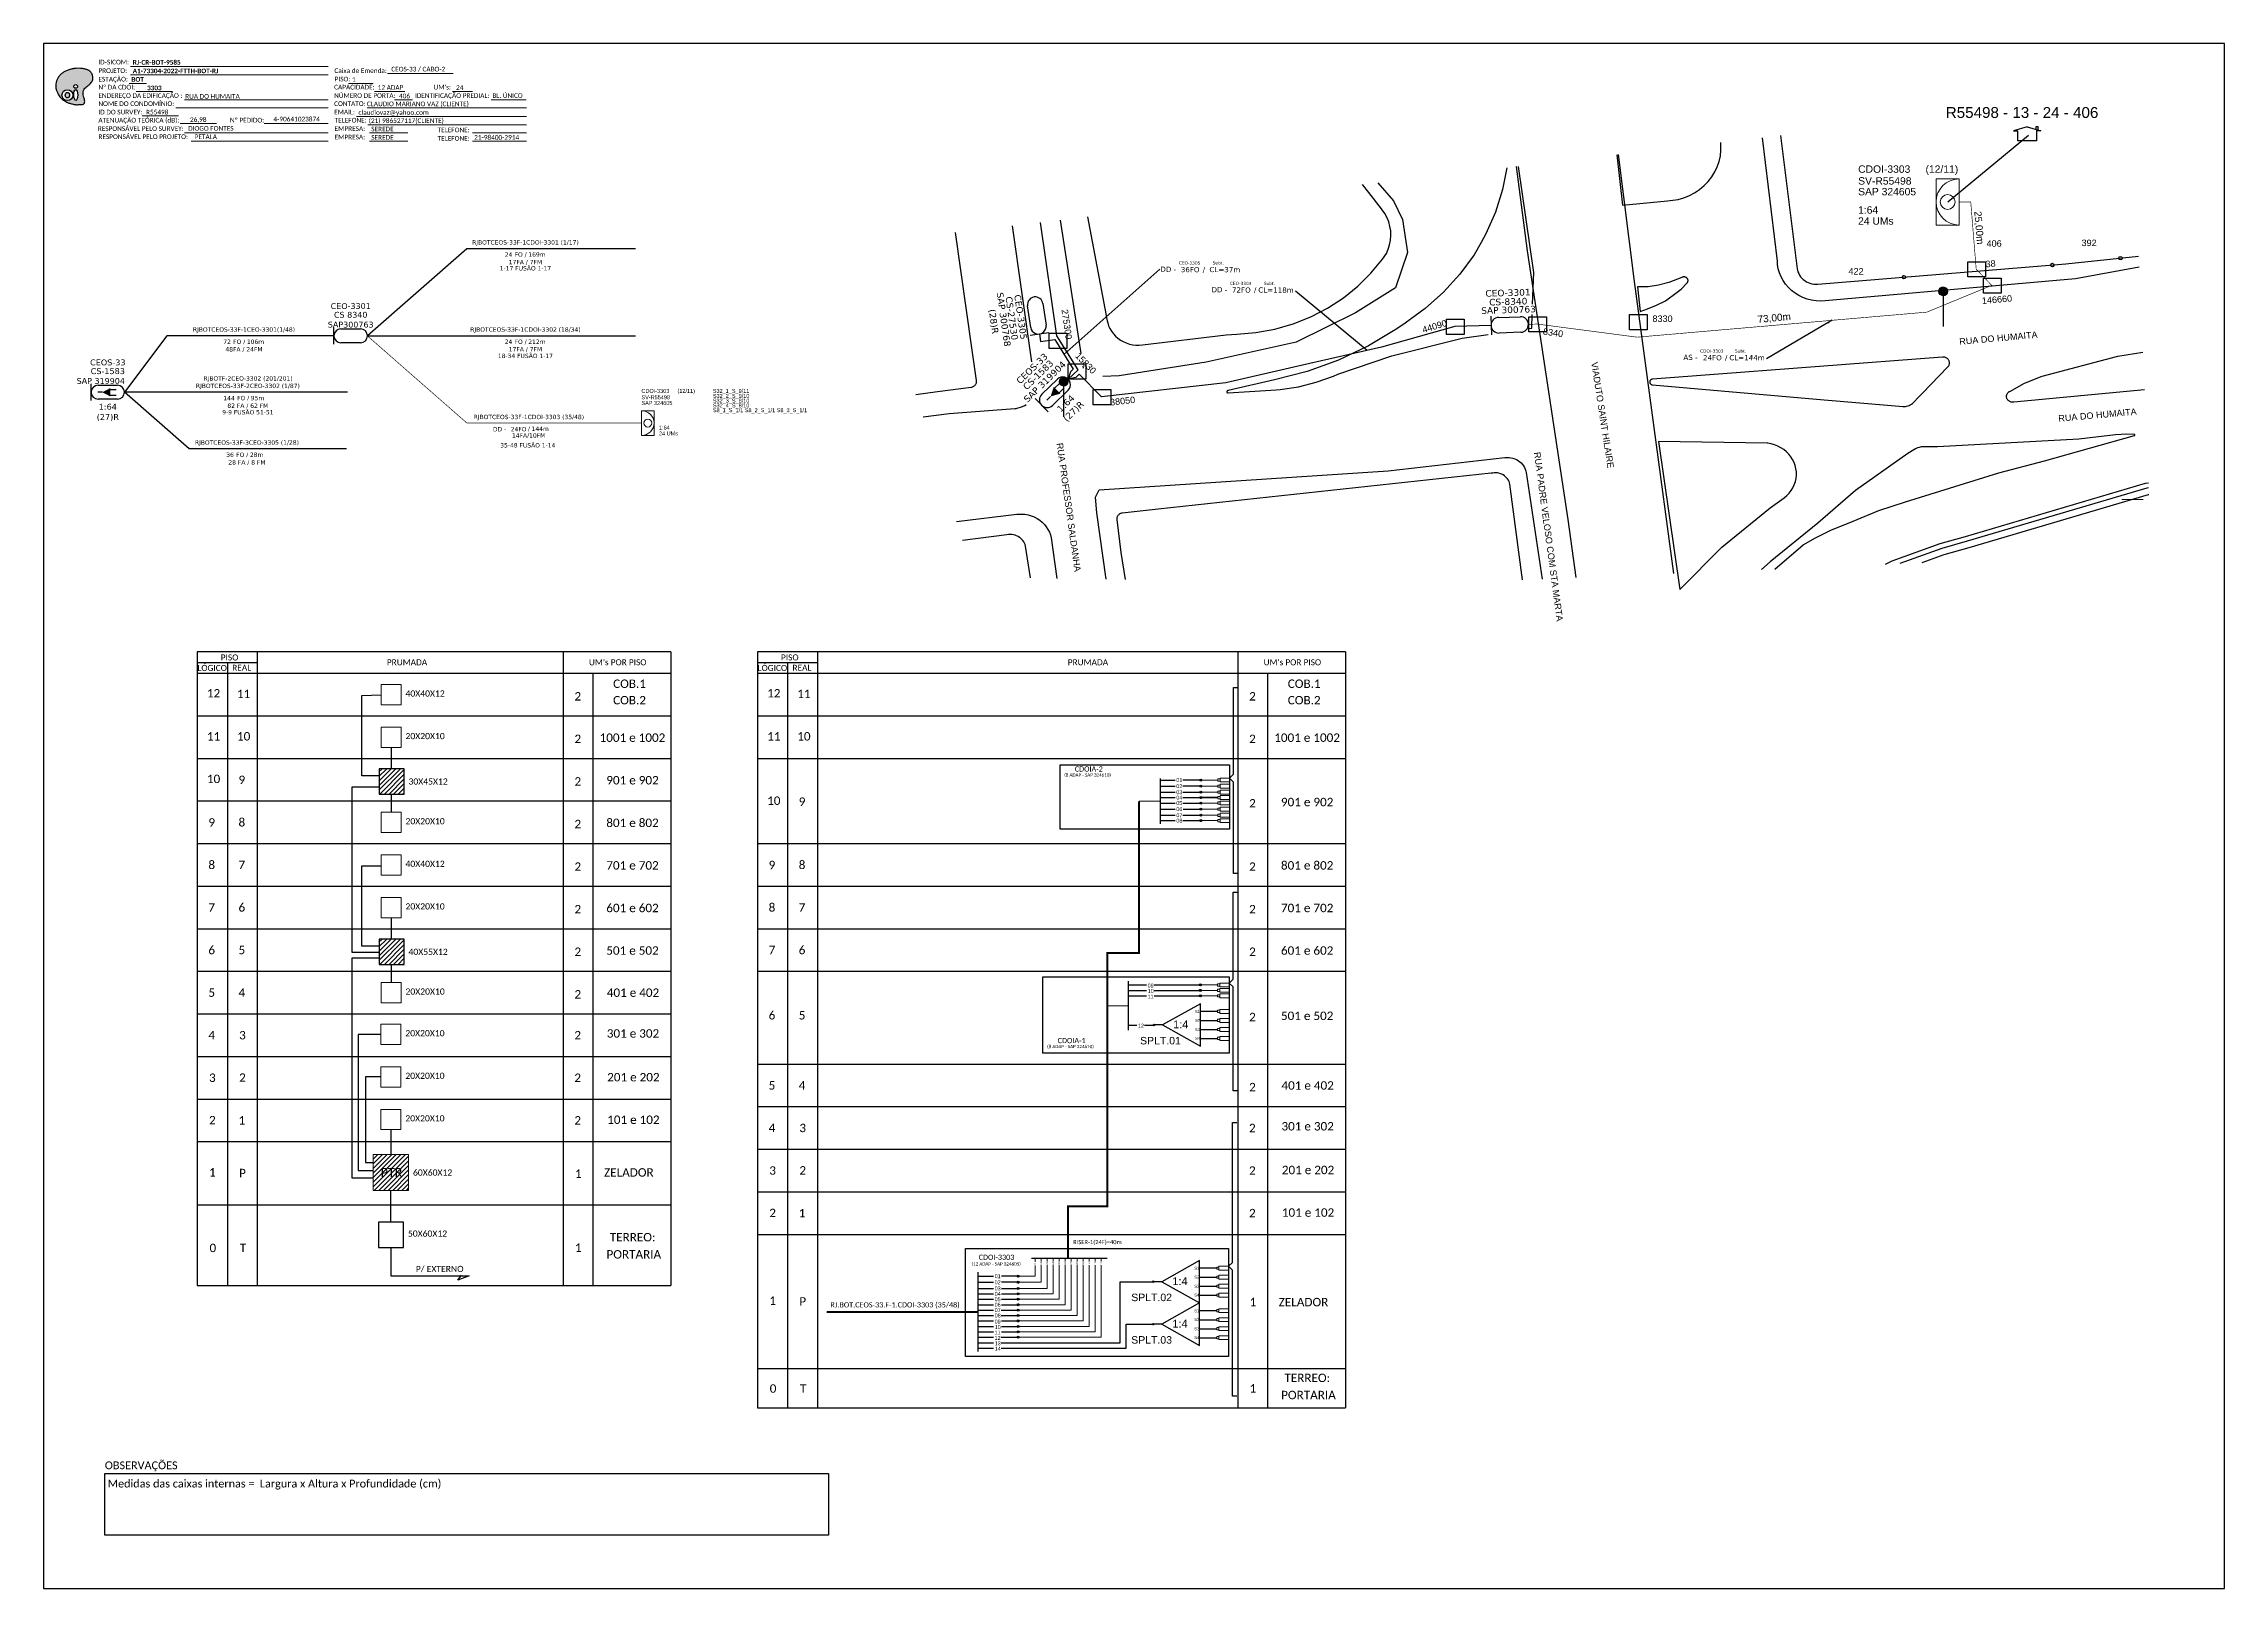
# Model space of a CAD drawing. Header units: inches. Extents: x 0 to 839, y 0 to 594.
import ezdxf
from ezdxf.enums import TextEntityAlignment as Align

# ---------------------------------------------------------------- set-up
doc = ezdxf.new("R2010")
doc.units = ezdxf.units.IN
doc.header["$LTSCALE"] = 0.5
for name, color, linetype in [('10.0-Cartográfico', 252, 'Continuous'), ('10.1-Caixas Subterrâneas', 5, 'Continuous'), ('20.4-CEOS', 1, 'Continuous'), ('20.5-CEO', 1, 'Continuous'), ('20.8-Legenda', 1, 'Continuous'), ('CAP a instalar', 1, 'Continuous'), ('DROP DE CLIENTE', 140, 'Continuous'), ('EXISTENTE', 7, 'Continuous'), ('INTERV', 5, 'Continuous'), ('label_cabos', 7, 'Continuous'), ('MUB_DIVISA', 7, 'Continuous'), ('MUB_NUMERACAO', 7, 'Continuous'), ('MUB_SEGMENTO', 7, 'Continuous'), ('NOS_DE_INFRAESTRUTURA', 3, 'Continuous'), ('REMOVER', 3, 'Continuous'), ('surveys', 7, 'Continuous'), ('surveys legendas', 7, 'Continuous'), ('SURVEYS_LEGENDAS', 7, 'Continuous')]:
    doc.layers.add(name, color=color, linetype=linetype)
doc.layers.add('10.4-Postes Sem Uso', color=7, linetype='Continuous', plot=False)
doc.layers.add('EXTRA', color=50, linetype='Continuous', plot=False)
for name, color, linetype, lineweight in [("20.0-LEGENDA DOS CDO'S", 1, 'Continuous', 0), ('20.1-CDO_INTERIOR', 1, 'Continuous', 0), ('40.1-ETIQUETAS', 1, 'Continuous', 20)]:
    doc.layers.add(name, color=color, linetype=linetype, lineweight=lineweight)
doc.styles.add('ARIAL', font='arial.ttf')
doc.styles.add('siredit', font='verdana.ttf')
doc.styles.get("Standard").update_dxf_attribs({"font": 'arial.ttf'})
doc.styles.add('WMF-Calibri0', font='calibri.ttf')
doc.styles.add('WMF-Calibri1', font='calibrib.ttf')
doc.linetypes.add('FENCELINE1', pattern='A,0.25,-0.1,[133,ltypeshp.shx,S=0.1,R=0,X=-0.1,Y=0],-0.1,1', length=1.45)
doc.dimstyles.new('CC', dxfattribs={"dimtxt": 1, "dimasz": 2, "dimexe": 0.18, "dimexo": 0.0625, "dimgap": 0.09, "dimtad": 0, "dimdec": 0, "dimrnd": 1, "dimzin": 0, "dimdsep": 46, "dimtxsty": 'siredit', "dimblk": 'NONE', "dimcen": 0, "dimse1": 1, "dimse2": 1, "dimsd1": 1, "dimsd2": 1, "dimclrt": 7, "dimadec": 0, "dimazin": 0, "dimtfac": 1, "dimtdec": 0, "dimtofl": 0, "dimtmove": 0, "dimatfit": 3, "dimfxl": 1, "dimtolj": 1, "dimtzin": 0, "dimarcsym": 0})

# ---------------------------------------------------------------- blocks, each defined once
blk = doc.blocks.new('OI')
h = blk.add_hatch(color=40)
edge = h.paths.add_edge_path()
edge.add_spline(control_points=[(4.35, -0.67), (3.92, -0.99), (3.26, -1.5), (2.81, -2.59), (2.9, -3.5), (3.06, -4.27), (3.31, -4.85), (3.37, -5.39), (3.4, -5.88), (3.2, -6.4), (2.54, -6.61), (1.65, -6.63), (0.55, -6.67), (-0.56, -6.42), (-1.61, -6.14), (-2.77, -5.61), (-3.92, -4.77), (-4.89, -3.7), (-5.34, -2.65), (-5.6, -1.94), (-5.85, -0.96), (-5.71, 0.47), (-5.1, 2.02), (-4.14, 3.02), (-3.3, 3.61), (-2.37, 4.16), (-1.36, 4.44), (-0.56, 4.7), (0.79, 4.85), (2.24, 4.97), (3.79, 4.57), (4.67, 4.21), (5.44, 3.65), (5.76, 2.99), (6.03, 2.21), (6.01, 1.46), (5.72, 0.64), (5.31, 0.08), (4.88, -0.38), (4.51, -0.55), (4.35, -0.67)], knot_values=[0, 0, 0, 0, 1.60434, 2.417191, 3.427595, 4.282808, 4.776746, 5.304182, 5.888771, 6.258406, 6.858137, 7.79129, 8.986195, 10.124242, 11.187857, 12.242908, 13.953784, 15.414161, 16.515391, 17.349188, 17.675853, 19.552021, 21.515531, 22.568638, 23.63245, 24.621084, 25.782718, 26.745347, 27.142653, 29.870543, 31.004649, 31.921532, 32.709589, 33.801391, 34.042471, 35.192333, 35.971461, 36.628871, 37.254359, 37.836911, 37.836911, 37.836911, 37.836911], degree=3, periodic=0)
h.paths.add_polyline_path([(1.13, -0.87, -1), (-0.04, -0.87, -1)], flags=16)
edge = h.paths.add_edge_path(flags=16)
edge.add_ellipse((0.56, -3.59), major_axis=(-0.02, 1.71), ratio=0.361305, start_angle=0, end_angle=360)
h.paths.add_polyline_path([(-0.36, -3.62, -1), (-3.8, -3.62, -1)], flags=16)
edge = h.paths.add_edge_path(flags=0)
edge.add_ellipse((-2.08, -3.62), major_axis=(0, 0.885), ratio=0.758294, start_angle=0, end_angle=360)
at = {"color": 40}
for centre, radius in [((-2.08, -3.62), 1.72), ((0.54, -0.87), 0.587)]:
    blk.add_circle(centre, radius, dxfattribs=at)
blk.add_ellipse((-2.08, -3.62), major_axis=(0, 0.885), ratio=0.758294, start_param=-3.141592653589792, end_param=3.141592653589792, dxfattribs=at)
blk.add_ellipse((0.56, -3.59), major_axis=(-0.02, 1.71), ratio=0.361305, dxfattribs=at)
at = {"color": 40, "start_tangent": (-0.800898, -0.598801), "end_tangent": (-0.800898, -0.598801)}
blk.add_spline([(4.35, -0.67), (3.2, -1.78), (2.9, -2.54), (2.92, -3.55), (3.12, -4.38), (3.28, -4.85), (3.37, -5.37), (3.35, -5.95), (3.2, -6.29), (2.66, -6.55), (1.73, -6.63), (0.54, -6.62), (-0.58, -6.41), (-1.6, -6.11), (-2.56, -5.67), (-3.95, -4.67), (-4.89, -3.56), (-5.37, -2.56), (-5.64, -1.78), (-5.72, -1.46), (-5.63, 0.42), (-4.84, 2.22), (-4.13, 2.99), (-3.27, 3.62), (-2.4, 4.09), (-1.3, 4.47), (-0.37, 4.72), (0.02, 4.77), (2.75, 4.8), (3.85, 4.53), (4.69, 4.16), (5.31, 3.68), (5.85, 2.73), (5.93, 2.5), (5.94, 1.35), (5.67, 0.62), (5.29, 0.08), (4.84, -0.36), (4.35, -0.67)], degree=3, dxfattribs=at)
blk = doc.blocks.new('ETIQUETA_RS5F')
at = {"layer": '40.1-ETIQUETAS', "color": 0, "style": 'siredit'}
blk.add_text('/', height=1.5, dxfattribs=at).set_placement((1.55, -1.95), align=Align.MIDDLE_RIGHT)
for tag, p in [('ETIQUETA_R_SECUNDARIA', (1.18, 2.1)), ('ETIQUETA_R_PRIMARIA', (1.18, 4.1)), ('F_ATIVAS/F_MORTAS', (1.11, -4.24))]:
    blk.add_attdef(tag, text='', height=1.5, dxfattribs=at).set_placement(p, align=Align.MIDDLE_CENTER)
for tag, p in [('TIPO_CABO', (-6.62, -2.12)), ('CAP_CABO', (0.37, -2.09))]:
    blk.add_attdef(tag, text='', height=1.5, dxfattribs=at).set_placement(p, align=Align.MIDDLE_RIGHT)
for tag, p in [('FUSÃO_1', (0.82, -8.39)), ('FUSÃO_2', (0.82, -10.6)), ('FUSÃO_3', (0.82, -12.93)), ('FUSÃO_4', (0.82, -15.14)), ('FUSÃO_5', (0.82, -17.16))]:
    blk.add_attdef(tag, text='', height=1.5, dxfattribs=at).set_placement(p, align=Align.CENTER)
blk.add_attdef('METROS', text='', height=1.5, dxfattribs=at).set_placement((2.11, -1.95), align=Align.MIDDLE_LEFT)
blk = doc.blocks.new('DV')
at = {"linetype": 'Continuous'}
blk.add_circle((0, 0), 0.00000275, dxfattribs=at)
blk = doc.blocks.new('*X6')
at = {"color": 0}
for p, q in [((-0.679997, 0.416018), (-0.018018, 1.077997)), ((-0.679809, 0.433884), (-0.035884, 1.077809)), ((-0.679715, 0.398622), (-0.000622, 1.077715)), ((-0.67911, 0.452261), (-0.054261, 1.07711)), ((-0.678999, 0.381661), (0.016339, 1.076999)), ((-0.677877, 0.365105), (0.032895, 1.075877)), ((-0.677853, 0.471196), (-0.073196, 1.075853)), ((-0.676376, 0.348929), (0.049071, 1.074376)), ((-0.675978, 0.490748), (-0.092748, 1.073978)), ((-0.674518, 0.333109), (0.064891, 1.072518)), ((-0.673417, 0.510987), (-0.112987, 1.071417)), ((-0.672323, 0.317627), (0.080373, 1.070323)), ((-0.67008, 0.532002), (-0.134002, 1.06808)), ((-0.669809, 0.302463), (0.095537, 1.067809)), ((-0.666991, 0.287604), (0.110396, 1.064991)), ((-0.665856, 0.553903), (-0.155903, 1.063856)), ((-0.663883, 0.273034), (0.124966, 1.061883)), ((-0.660603, 0.576834), (-0.178834, 1.058603)), ((-0.660497, 0.258742), (0.139258, 1.058497)), ((-0.656846, 0.244715), (0.153285, 1.054846)), ((-0.654125, 0.600989), (-0.202989, 1.052125)), ((-0.652938, 0.230945), (0.167055, 1.050938)), ((-0.648783, 0.217422), (0.180578, 1.046783)), ((-0.646156, 0.626637), (-0.228637, 1.044156)), ((-0.64439, 0.204138), (0.193862, 1.04239)), ((-0.639766, 0.191085), (0.206915, 1.037766)), ((-0.636298, 0.654172), (-0.256172, 1.034298)), ((-0.634917, 0.178256), (0.219744, 1.032917)), ((-0.62985, 0.165645), (0.232355, 1.02785)), ((-0.624571, 0.153247), (0.244753, 1.022571)), ((-0.623925, 0.684222), (-0.286222, 1.021925)), ((-0.619084, 0.141056), (0.256944, 1.017084)), ((-0.613395, 0.129067), (0.268933, 1.011395)), ((-0.607932, 0.717893), (-0.319893, 1.005932)), ((-0.607508, 0.117277), (0.280723, 1.005508)), ((-0.601426, 0.10568), (0.29232, 0.999426)), ((-0.595154, 0.094275), (0.303725, 0.993154)), ((-0.588694, 0.083057), (0.314943, 0.986694)), ((-0.58596, 0.757543), (-0.359543, 0.98396)), ((-0.58205, 0.072024), (0.325976, 0.98005)), ((-0.575224, 0.061172), (0.336828, 0.973224)), ((-0.568219, 0.0505), (0.3475, 0.966219)), ((-0.561036, 0.040005), (0.357995, 0.959036)), ((-0.553678, 0.029685), (0.368315, 0.951678)), ((-0.550397, 0.810783), (-0.412783, 0.948397)), ((-0.546146, 0.01954), (0.37846, 0.944146)), ((-0.538442, 0.009566), (0.388434, 0.936442)), ((-0.530567, -0.000236), (0.398236, 0.928567)), ((-0.522522, -0.009869), (0.407869, 0.920522)), ((-0.514308, -0.019333), (0.417333, 0.912308)), ((-0.505925, -0.028628), (0.426628, 0.903925)), ((-0.497375, -0.037756), (0.435756, 0.895375)), ((-0.488657, -0.046715), (0.444715, 0.886657)), ((-0.479772, -0.055508), (0.453508, 0.877772)), ((-0.470719, -0.064133), (0.462133, 0.868719)), ((-0.461499, -0.07259), (0.47059, 0.859499)), ((-0.45211, -0.080879), (0.478879, 0.85011)), ((-0.442553, -0.089), (0.487, 0.840553)), ((-0.432826, -0.096951), (0.494951, 0.830826)), ((-0.422929, -0.104731), (0.502731, 0.820929)), ((-0.41286, -0.11234), (0.51034, 0.81086)), ((-0.402619, -0.119776), (0.517776, 0.800619)), ((-0.392202, -0.127037), (0.525037, 0.790202)), ((-0.381609, -0.134122), (0.532122, 0.779609)), ((-0.370838, -0.141028), (0.539028, 0.768838)), ((-0.359886, -0.147754), (0.545754, 0.757886)), ((-0.348751, -0.154296), (0.552296, 0.746751)), ((-0.337429, -0.160652), (0.558652, 0.735429)), ((-0.325919, -0.16682), (0.56482, 0.723919)), ((-0.314215, -0.172794), (0.570794, 0.712215)), ((-0.302316, -0.178572), (0.576572, 0.700316)), ((-0.290215, -0.184149), (0.582149, 0.688215)), ((-0.27791, -0.189522), (0.587522, 0.67591)), ((-0.265395, -0.194684), (0.592684, 0.663395)), ((-0.252664, -0.199631), (0.597631, 0.650664)), ((-0.239711, -0.204356), (0.602356, 0.637711)), ((-0.226531, -0.208853), (0.606853, 0.624531)), ((-0.213115, -0.213115), (0.611115, 0.611115)), ((-0.199456, -0.217134), (0.615134, 0.597456)), ((-0.185546, -0.220901), (0.618901, 0.583546)), ((-0.171373, -0.224406), (0.622406, 0.569373)), ((-0.156929, -0.22764), (0.62564, 0.554929)), ((-0.1422, -0.230589), (0.628589, 0.5402)), ((-0.127174, -0.23324), (0.63124, 0.525174)), ((-0.111836, -0.23558), (0.63358, 0.509836)), ((-0.096169, -0.23759), (0.63559, 0.494169)), ((-0.080154, -0.239253), (0.637253, 0.478154)), ((-0.06377, -0.240547), (0.638547, 0.46177)), ((-0.046993, -0.241448), (0.639448, 0.444993)), ((-0.029795, -0.241927), (0.639927, 0.427795)), ((-0.012144, -0.241953), (0.639953, 0.410144)), ((0.006, -0.241488), (0.639488, 0.392)), ((0.024679, -0.240486), (0.638486, 0.373321)), ((0.043948, -0.238895), (0.636895, 0.354052)), ((0.063871, -0.236649), (0.634649, 0.334129)), ((0.084528, -0.23367), (0.63167, 0.313472)), ((0.106018, -0.229858), (0.627858, 0.291982)), ((0.12847, -0.225084), (0.623084, 0.26953)), ((0.152051, -0.21918), (0.61718, 0.245949)), ((0.176993, -0.211916), (0.609916, 0.221007)), ((0.203627, -0.20296), (0.60096, 0.194373)), ((0.232456, -0.191808), (0.589808, 0.165544)), ((0.264325, -0.177617), (0.575617, 0.133675)), ((0.300865, -0.158754), (0.556754, 0.097135)), ((0.346227, -0.13107), (0.52907, 0.051773)), ((0.43272, -0.062254), (0.460254, -0.03472))]:
    blk.add_line(p, q, dxfattribs=at)
blk = doc.blocks.new('PTPT')
at = {"color": 0}
blk.add_line((-0.0000002, -0.0000024), (-0.0000002, -0.0000498), dxfattribs=at)
blk.add_circle((-0.0000002, 0.0000042), 0.0000066, dxfattribs=at)
at = {"color": 0, "xscale": 1e-05, "yscale": 1e-05, "zscale": 1e-05}
blk.add_blockref('*X6', (0, 0), dxfattribs=at)
blk = doc.blocks.new('MHMZ')
at = {"color": 0}
for p, q in [((-0.0000128, 0.0000113), (0.0000144, 0.0000113)), ((-0.0000128, -0.0000121), (-0.0000128, 0.0000113)), ((0.0000144, 0.0000113), (0.0000144, -0.0000121)), ((0.0000144, -0.0000121), (-0.0000128, -0.0000121))]:
    blk.add_line(p, q, dxfattribs=at)
blk = doc.blocks.new('SURVEY_SURVEY')
for p, q in [((-0.000013, 0.0000127), (-0.0000255, 0.000009)), ((-0.0000255, 0.000009), (-0.0000216, 0.000009)), ((-0.0000216, 0), (-0.0000216, 0.000009)), ((-0.000013, 0.0000127), (-0.0000004, 0.000009)), ((-0.0000045, 0.0000132), (-0.0000032, 0.0000132)), ((-0.0000045, 0.0000103), (-0.0000045, 0.0000132)), ((-0.0000004, 0.000009), (-0.0000043, 0.000009)), ((-0.0000043, 0.000009), (-0.0000043, 0)), ((-0.0000032, 0.0000132), (-0.0000032, 0.0000099)), ((-0.0000043, 0), (-0.0000216, 0))]:
    blk.add_line(p, q)
blk = doc.blocks.new('CEO_CT_DRT')
at = {"layer": '20.5-CEO', "color": 0}
for p, q in [((-1.56, 1.26), (1.8, 1.26)), ((1.8, -1.13), (-1.56, -1.13))]:
    blk.add_line(p, q, dxfattribs=at)
blk.add_lwpolyline([(-2.75, 1.51), (-2.75, -1.38)], dxfattribs=at)
for centre, start, end in [((-1.56, 0.07), 90, 270), ((1.8, 0.07), 270, 90)]:
    blk.add_arc(centre, 1.2, start, end, dxfattribs=at)
at = {"layer": '20.5-CEO', "color": 7, "style": 'siredit'}
for tag, p in [('CEO_Nº', (0.12, 5.61)), ('LOCAL', (0.12, 4.23)), ('SAP', (0.12, 2.97)), ('FIBRAS_RESERVA', (0.12, -1.94))]:
    blk.add_attdef(tag, text='', height=1.01, dxfattribs=at).set_placement(p, align=Align.TOP_CENTER)
blk = doc.blocks.new('CEOS_RP_CT_DRT')
at = {"layer": '20.4-CEOS', "color": 0}
for p, q in [((-4.54, 1.19), (-1.19, 1.19)), ((-1.19, -1.19), (-4.54, -1.19))]:
    blk.add_line(p, q, dxfattribs=at)
for points in [[(-5.73, -1.43), (-5.73, 1.44)], [(-3.79, 0), (-4.59, 0)], [(-2.47, 0.48), (-1.45, 0.48)], [(-2.47, -0.52), (-1.45, -0.52)]]:
    blk.add_lwpolyline(points, dxfattribs=at)
blk.add_lwpolyline([(-3.79, 0, 0, 1.47, 0), (-2.41, 0, 1.47, 1.47, 0)], format="xyseb", dxfattribs=at)
for centre, start, end in [((-4.54, 0), 90, 270), ((-1.19, 0), 270, 90)]:
    blk.add_arc(centre, 1.19, start, end, dxfattribs=at)
at = {"layer": '20.4-CEOS', "color": 7, "style": 'siredit'}
for tag, p in [('Nº_DA_CEOS', (-2.86, 5.6)), ('LOCAL', (-2.86, 4.24)), ('SAP', (-2.86, 2.78)), ('RACIO_SPLITAGEM', (-2.86, -1.88)), ('FIBRAS_SPLITTER', (-2.86, -3.58)), ('RESERVA_FINAIS', (-2.86, -6.39)), ('FIBRAS_TOP_C', (-2.86, -5.08))]:
    blk.add_attdef(tag, text='', height=1.01, dxfattribs=at).set_placement(p, align=Align.TOP_CENTER)
blk = doc.blocks.new('CEO_CT_ESQ')
at = {"layer": '20.5-CEO', "color": 0}
for p, q in [((-1.56, 1.24), (1.8, 1.24)), ((1.8, -1.15), (-1.56, -1.15))]:
    blk.add_line(p, q, dxfattribs=at)
blk.add_lwpolyline([(3, -1.4), (3, 1.49)], dxfattribs=at)
for centre, start, end in [((-1.56, 0.05), 90, 270), ((1.8, 0.05), 270, 90)]:
    blk.add_arc(centre, 1.2, start, end, dxfattribs=at)
at = {"layer": '20.5-CEO', "color": 7, "style": 'siredit'}
for tag, p in [('CEO_Nº', (0.12, 5.61)), ('LOCAL', (0.12, 4.23)), ('SAP', (0.12, 2.97)), ('FIBRAS_RESERVA', (0.12, -1.94))]:
    blk.add_attdef(tag, text='', height=1.01, dxfattribs=at).set_placement(p, align=Align.TOP_CENTER)
blk = doc.blocks.new('_None')
blk = doc.blocks.new('LEGENDA DOS CABOS')
at = {"layer": 'label_cabos', "color": 0, "style": 'siredit'}
for tag, p in [('TIPO_CABO', (2.74, 0.52)), ('ID', (4.24, 1.63)), ('CABO', (6.16, 0.47)), ('/', (9.19, 0.47)), ('METROS', (14.36, 0.47)), ('XX', (14.31, 1.67))]:
    blk.add_attdef(tag, text='', height=1, rotation=359.69, dxfattribs=at).set_placement(p, align=Align.MIDDLE_CENTER)
blk = doc.blocks.new('SPLT_1-4_SC-APC')
at = {"color": 1, "linetype": 'Continuous', "ltscale": 2.5}
for points in [[(-7.37, -1.53), (-17.04, -6.98), (-7.37, -12.43), (-7.37, -1.53)], [(-17.04, -6.98), (-19.26, -6.98)]]:
    blk.add_lwpolyline(points, dxfattribs=at)
at = {"color": 3, "linetype": 'Continuous', "ltscale": 2.5}
for points in [[(-2.99, -3.51), (-7.37, -3.51)], [(-7.37, -5.82), (-2.99, -5.82)], [(-7.37, -8.12), (-2.99, -8.12)], [(-7.37, -10.43), (-2.99, -10.43)]]:
    blk.add_lwpolyline(points, dxfattribs=at)
at = {"color": 3, "lineweight": 0}
for points in [[(-2.99, -3.22), (-2.41, -3.22), (-2.41, -3.8), (-2.99, -3.8)], [(-2.99, -5.53), (-2.41, -5.53), (-2.41, -6.1), (-2.99, -6.1)], [(-2.99, -7.84), (-2.41, -7.84), (-2.41, -8.41), (-2.99, -8.41)], [(-2.99, -10.14), (-2.41, -10.14), (-2.41, -10.72), (-2.99, -10.72)]]:
    blk.add_lwpolyline(points, close=True, dxfattribs=at)
for points in [[(-2.41, -3.02), (-2.41, -4)], [(-2.41, -3.02), (0, -3.02)], [(-2.41, -4), (0, -4)], [(-2.41, -5.32), (-2.41, -6.31)], [(-2.41, -5.32), (0, -5.32)], [(-2.41, -6.31), (0, -6.31)], [(-2.41, -7.63), (-2.41, -8.62)], [(-2.41, -7.63), (0, -7.63)], [(-2.41, -8.62), (0, -8.62)], [(-2.41, -9.94), (-2.41, -10.92)], [(-2.41, -9.94), (0, -9.94)], [(-2.41, -10.92), (0, -10.92)]]:
    blk.add_lwpolyline(points, dxfattribs=at)
at = {"color": 1, "style": 'ARIAL'}
for s, height, p in [('S1', 0.75, (-8.74, -3.91)), ('S2', 0.75, (-8.74, -6.17)), ('1:4', 2, (-14.35, -7.83)), ('S3', 0.75, (-8.74, -8.52)), ('S4', 0.75, (-8.74, -10.78))]:
    blk.add_text(s, height=height, dxfattribs=at).set_placement(p)

msp = doc.modelspace()

# ---------------------------------------------------------------- hatches: boundary and pattern name
h = msp.add_hatch()
h.set_pattern_fill('ANSI31', color=1, scale=10, style=0)
h.set_pattern_definition([(45, (-486.7562, -82.57), (-0.8838835, 0.8838835), [])])
h.paths.add_polyline_path([(138.43, 315.15), (128.96, 315.15), (128.96, 305.55), (138.43, 305.55)])
h.paths.add_polyline_path([(136.74, 305.75), (136.74, 305.75), (136.74, 310.89), (136.74, 310.89)], flags=24)
h = msp.add_hatch(color=3)
h.dxf.hatch_style = 1
edge = h.paths.add_edge_path()
edge.add_arc((444.95, 310.82), 0.385, 0, 360)
h = msp.add_hatch(color=3)
h.dxf.hatch_style = 1
edge = h.paths.add_edge_path()
edge.add_arc((444.95, 308.48), 0.385, 0, 360)
h = msp.add_hatch(color=3)
h.dxf.hatch_style = 1
edge = h.paths.add_edge_path()
edge.add_arc((444.95, 306.15), 0.385, 0, 360)
h = msp.add_hatch(color=3)
h.dxf.hatch_style = 1
edge = h.paths.add_edge_path()
edge.add_arc((444.95, 304.06), 0.385, 0, 360)
h = msp.add_hatch(color=3)
h.dxf.hatch_style = 1
edge = h.paths.add_edge_path()
edge.add_arc((444.95, 301.97), 0.385, 0, 360)
h = msp.add_hatch(color=3)
h.dxf.hatch_style = 1
edge = h.paths.add_edge_path()
edge.add_arc((444.95, 299.63), 0.385, 0, 360)
h = msp.add_hatch(color=3)
h.dxf.hatch_style = 1
edge = h.paths.add_edge_path()
edge.add_arc((444.95, 297.3), 0.385, 0, 360)
h = msp.add_hatch(color=3)
h.dxf.hatch_style = 1
edge = h.paths.add_edge_path()
edge.add_arc((444.95, 295.21), 0.385, 0, 360)
h = msp.add_hatch()
h.set_pattern_fill('ANSI31', color=1, scale=10, style=0)
h.set_pattern_definition([(45, (-486.7562, -148.0575), (-0.8838835, 0.8838835), [])])
h.paths.add_polyline_path([(138.43, 249.66), (128.96, 249.66), (128.96, 240.06), (138.43, 240.06)])
h.paths.add_polyline_path([(136.74, 240.26), (136.74, 240.26), (136.74, 245.41), (136.74, 245.41)], flags=24)
h = msp.add_hatch(color=3)
h.dxf.hatch_style = 1
edge = h.paths.add_edge_path()
edge.add_arc((444.8, 232.04), 0.385, 0, 360)
h = msp.add_hatch(color=3)
h.dxf.hatch_style = 1
edge = h.paths.add_edge_path()
edge.add_arc((444.8, 229.95), 0.385, 0, 360)
h = msp.add_hatch(color=3)
h.dxf.hatch_style = 1
edge = h.paths.add_edge_path()
edge.add_arc((444.8, 227.86), 0.385, 0, 360)
h = msp.add_hatch(color=3)
h.dxf.hatch_style = 1
edge = h.paths.add_edge_path()
edge.add_arc((426.96, 216.63), 0.29, 0, 360)
h = msp.add_hatch()
h.set_pattern_fill('ANSI31', color=1, scale=10, style=0)
h.set_pattern_definition([(45, (-484.8466, -230.9373), (-0.8838835, 0.8838835), [])])
h.paths.add_polyline_path([(126.77, 153.03), (140.34, 153.03), (140.34, 166.78), (126.77, 166.78)])
h.paths.add_polyline_path([(128.78, 157.38), (138.86, 157.38), (138.86, 162.53), (128.78, 162.53)], flags=24)
h = msp.add_hatch(color=3)
h.dxf.hatch_style = 1
edge = h.paths.add_edge_path()
edge.add_arc((374.7, 120.03), 0.385, 0, 360)
h = msp.add_hatch(color=3)
h.dxf.hatch_style = 1
edge = h.paths.add_edge_path()
edge.add_arc((374.7, 117.69), 0.385, 0, 360)
h = msp.add_hatch(color=3)
h.dxf.hatch_style = 1
edge = h.paths.add_edge_path()
edge.add_arc((426.69, 117.92), 0.29, 0, 360)
h = msp.add_hatch(color=3)
h.dxf.hatch_style = 1
edge = h.paths.add_edge_path()
edge.add_arc((374.7, 115.36), 0.385, 0, 360)
h = msp.add_hatch(color=3)
h.dxf.hatch_style = 1
edge = h.paths.add_edge_path()
edge.add_arc((374.7, 113.27), 0.385, 0, 360)
h = msp.add_hatch(color=3)
h.dxf.hatch_style = 1
edge = h.paths.add_edge_path()
edge.add_arc((374.7, 111.18), 0.385, 0, 360)
h = msp.add_hatch(color=3)
h.dxf.hatch_style = 1
edge = h.paths.add_edge_path()
edge.add_arc((374.7, 109.09), 0.385, 0, 360)
h = msp.add_hatch(color=3)
h.dxf.hatch_style = 1
edge = h.paths.add_edge_path()
edge.add_arc((374.7, 107), 0.385, 0, 360)
h = msp.add_hatch(color=3)
h.dxf.hatch_style = 1
edge = h.paths.add_edge_path()
edge.add_arc((374.7, 104.92), 0.385, 0, 360)
h = msp.add_hatch(color=3)
h.dxf.hatch_style = 1
edge = h.paths.add_edge_path()
edge.add_arc((374.7, 104.92), 0.385, 0, 360)
h = msp.add_hatch(color=3)
h.dxf.hatch_style = 1
edge = h.paths.add_edge_path()
edge.add_arc((374.7, 102.83), 0.385, 0, 360)
h = msp.add_hatch(color=3)
h.dxf.hatch_style = 1
edge = h.paths.add_edge_path()
edge.add_arc((374.7, 100.74), 0.385, 0, 360)
h = msp.add_hatch(color=3)
h.dxf.hatch_style = 1
edge = h.paths.add_edge_path()
edge.add_arc((426.69, 101.57), 0.29, 0, 360)
h = msp.add_hatch(color=3)
h.dxf.hatch_style = 1
edge = h.paths.add_edge_path()
edge.add_arc((374.7, 98.66), 0.385, 0, 360)
h = msp.add_hatch(color=3)
h.dxf.hatch_style = 1
edge = h.paths.add_edge_path()
edge.add_arc((374.7, 96.57), 0.385, 0, 360)

# ---------------------------------------------------------------- linework, layer by layer
at = {"color": 3}
for p, q in [((133.79, 315.15), (133.79, 323.38)), ((133.79, 298.41), (133.79, 305.39)), ((133.79, 249.66), (133.79, 257.89)), ((133.79, 232.92), (133.79, 239.9))]:
    msp.add_line(p, q, dxfattribs=at)
for points in [[(0, 0), (838.56, 0), (838.56, 594), (0, 594), (0, 0)], [(59.1, 360.12), (59.1, 116.48)], [(70.68, 356), (70.68, 116.48)], [(82.25, 116.48), (82.25, 360.12)], [(199.8, 360.12), (199.8, 116.48)], [(241.24, 360.12), (241.24, 116.48)], [(274.53, 360.12), (274.53, 69.41)], [(286.1, 356), (286.1, 69.41)], [(297.68, 69.41), (297.68, 360.12)], [(459.22, 360.12), (459.22, 69.41)], [(500.66, 360.12), (500.66, 69.41)], [(211.38, 116.48), (211.38, 351.89)], [(470.8, 69.41), (470.8, 351.89)], [(59.1, 335.52), (241.24, 335.52)], [(274.53, 335.52), (500.66, 335.52)], [(59.1, 319.15), (241.24, 319.15)], [(274.53, 319.15), (500.66, 319.15)], [(59.1, 302.78), (241.24, 302.78)], [(429.44, 306.14), (435.07, 306.14)], [(438.11, 306.14), (444.63, 306.14)], [(59.1, 286.4), (241.24, 286.4)], [(274.53, 286.4), (500.66, 286.4)], [(59.1, 270.03), (241.24, 270.03)], [(274.53, 270.03), (500.66, 270.03)], [(59.1, 253.66), (241.24, 253.66)], [(274.53, 253.66), (500.66, 253.66)], [(59.1, 237.29), (241.24, 237.29)], [(274.53, 237.29), (500.66, 237.29)], [(59.1, 220.92), (241.24, 220.92)], [(59.1, 204.55), (241.24, 204.55)], [(274.53, 201.61), (500.66, 201.61)], [(59.1, 188.17), (241.24, 188.17)], [(274.53, 185.24), (500.66, 185.24)], [(59.1, 171.8), (241.24, 171.8)], [(274.53, 168.86), (500.66, 168.86)], [(274.53, 152.49), (500.66, 152.49)], [(59.1, 147.43), (241.24, 147.43)], [(274.53, 136.12), (500.66, 136.12)], [(59.1, 116.48), (241.24, 116.48)], [(359.34, 115.35), (365.23, 115.35)], [(368.27, 115.35), (374.38, 115.35)], [(359.34, 102.83), (365.23, 102.83)], [(368.27, 102.83), (374.7, 102.83)], [(274.53, 84.55), (500.66, 84.55)], [(274.53, 69.41), (500.66, 69.41)]]:
    msp.add_lwpolyline(points)
at = {"color": 7, "lineweight": 0}
for points in [[(32.96, 578.68), (39.51, 578.68)], [(33.47, 585.24), (109.44, 585.24)], [(33.47, 581.96), (109.44, 581.96)], [(117.24, 578.72), (126.72, 578.72)], [(132.28, 582.45), (157.42, 582.45)], [(35.62, 575.61), (49.56, 575.61)], [(54.19, 572.37), (109.44, 572.37)], [(127.29, 575.61), (138.91, 575.61)], [(134.87, 572.37), (141.82, 572.37)], [(157.23, 575.61), (164.9, 575.61)], [(172.05, 572.37), (185.6, 572.37)], [(37.94, 566.2), (51.88, 566.2)], [(50.78, 569.26), (109.44, 569.26)], [(52.47, 563.23), (66.42, 563.23)], [(84.8, 563.24), (109.3, 563.24)], [(85.31, 563.24), (109.46, 563.24)], [(120.37, 566.02), (185.63, 566.02)], [(124.4, 569.26), (185.63, 569.26)], [(124.65, 562.79), (185.63, 562.79)], [(54.19, 559.67), (109.44, 559.67)], [(56.68, 556.44), (109.44, 556.44)], [(125.26, 559.67), (140.06, 559.67)], [(125.26, 556.44), (140.06, 556.44)], [(164.86, 559.67), (185.63, 559.67)], [(164.86, 556.44), (185.63, 556.44)]]:
    msp.add_lwpolyline(points, dxfattribs=at)
at = {"color": 5, "lineweight": 0}
for points in [[(799.07, 418.74), (807.29, 418.74)], [(421.23, 302.69), (429.44, 302.69)], [(409, 224.04), (417.21, 224.04)], [(381.26, 126.94), (381.26, 125.63)], [(383.58, 126.94), (383.58, 125.66)], [(385.89, 126.94), (385.89, 125.66)], [(388.2, 126.94), (388.2, 125.66)], [(390.52, 126.94), (390.52, 125.66)], [(392.83, 126.94), (392.83, 125.66)], [(395.14, 126.94), (395.14, 125.66)], [(397.46, 126.94), (397.46, 125.66)], [(399.77, 126.94), (399.77, 125.66)], [(402.08, 126.94), (402.08, 125.66)], [(404.4, 126.94), (404.4, 125.66)], [(406.71, 126.94), (406.71, 125.66)], [(374.7, 120.03), (381.26, 120.03)], [(374.7, 117.69), (381.26, 117.69)], [(374.99, 111.18), (390.52, 111.18), (390.52, 124.24)], [(375.02, 113.27), (388.2, 113.27), (388.2, 124.24)], [(375.02, 115.36), (385.89, 115.36), (385.89, 124.24)], [(375.04, 117.69), (383.57, 117.69), (383.57, 124.23)], [(375.08, 107), (395.14, 107), (395.14, 124.24)], [(375.08, 109.09), (392.83, 109.09), (392.83, 124.24)], [(375.08, 104.92), (397.46, 104.93), (397.46, 124.24)], [(375.09, 102.84), (399.77, 102.84), (399.77, 124.24)], [(375.09, 100.76), (402.08, 100.76), (402.08, 124.24)], [(375.09, 96.58), (406.71, 96.58), (406.71, 124.24)], [(375.09, 98.67), (404.4, 98.67), (404.4, 124.24)], [(381.26, 124.2), (381.26, 120.03)], [(374.7, 115.36), (381.26, 115.36)], [(374.7, 113.27), (387.05, 113.27)], [(375.09, 102.84), (398.61, 102.84)]]:
    msp.add_lwpolyline(points, dxfattribs=at)
at = {"color": 0}
for points in [[(241.24, 360.12), (59.1, 360.12)], [(59.1, 356), (82.25, 356)], [(500.66, 360.12), (274.53, 360.12)], [(274.53, 356), (297.68, 356)], [(59.1, 351.89), (241.24, 351.89)], [(274.53, 351.89), (500.66, 351.89)]]:
    msp.add_lwpolyline(points, dxfattribs=at)
at = {"lineweight": 0}
for points in [[(137.45, 347.52), (129.79, 347.52), (129.79, 339.75), (137.45, 339.75)], [(137.45, 331.15), (129.79, 331.15), (129.79, 323.38), (137.45, 323.38)], [(137.45, 298.41), (129.79, 298.41), (129.79, 290.64), (137.45, 290.64)], [(137.45, 282.04), (129.79, 282.04), (129.79, 274.27), (137.45, 274.27)], [(137.45, 265.66), (129.79, 265.66), (129.79, 257.89), (137.45, 257.89)], [(137.45, 232.92), (129.79, 232.92), (129.79, 225.15), (137.45, 225.15)], [(137.39, 216.9), (129.73, 216.9), (129.73, 209.13), (137.39, 209.13)], [(137.39, 200.53), (129.73, 200.53), (129.73, 192.76), (137.39, 192.76)], [(137.39, 184.16), (129.73, 184.16), (129.73, 176.39), (137.39, 176.39)]]:
    msp.add_lwpolyline(points, close=True, dxfattribs=at)
at = {"color": 3}
for points in [[(459.23, 274.9), (457.57, 274.9), (457.57, 310.05), (456.01, 311.56), (457.57, 313.07), (457.57, 346.47), (459.22, 346.47)], [(128.98, 312.46), (122.37, 312.46), (122.37, 343.29), (129.79, 343.64)], [(429.44, 310.82), (435.07, 310.82)], [(444.95, 310.82), (438.11, 310.82)], [(128.98, 308.07), (118.53, 308.07), (118.53, 244.61), (128.98, 244.61)], [(128.98, 246.98), (122.37, 246.98), (122.37, 277.8), (129.79, 277.8)], [(459.07, 191.32), (457.42, 191.32), (457.42, 231.27), (455.85, 232.78), (457.42, 234.29), (457.42, 267.7), (459.07, 267.7)], [(126.77, 157.79), (118.61, 157.79), (118.61, 242.46), (128.98, 242.46)], [(129.73, 213.02), (121.01, 213.02), (121.01, 160.64), (126.77, 160.64)], [(129.73, 196.65), (123.72, 196.65), (123.72, 163.71), (126.77, 163.71)], [(133.56, 176.39), (133.56, 166.78)], [(458.8, 73.95), (457.15, 73.95), (457.15, 122.36), (455.58, 123.86), (457.15, 125.37), (457.15, 179.08), (458.8, 179.08)], [(133.56, 140.83), (133.56, 153.03)], [(359.39, 120.03), (365.23, 120.03)], [(368.24, 94.48), (414.01, 94.48), (414.01, 117.92), (426.69, 117.92)], [(374.7, 120.03), (368.27, 120.03)], [(359.34, 107.01), (365.23, 107.01)], [(368.24, 107), (375.08, 107)], [(359.34, 94.48), (365.23, 94.48)]]:
    msp.add_lwpolyline(points, dxfattribs=at)
at = {"color": 1}
for points in [[(138.61, 315.15), (128.98, 315.15), (128.98, 305.39), (138.61, 305.39)], [(390.84, 316.69), (456.01, 316.69), (456.01, 291.98), (390.84, 291.98)], [(138.61, 249.66), (128.98, 249.66), (128.98, 239.9), (138.61, 239.9)], [(384.25, 235.11), (455.85, 235.11), (455.85, 205.8), (384.25, 205.8)], [(354.43, 130.63), (455.58, 130.63), (455.58, 89.22), (354.43, 89.22)]]:
    msp.add_lwpolyline(points, close=True, dxfattribs=at)
at = {"color": 5}
for points in [[(429.44, 293.99), (429.44, 311.38)], [(417.21, 214.69), (417.21, 233.45)], [(379.91, 126.94), (399.04, 126.94)], [(391.48, 126.94), (409.02, 126.94)]]:
    msp.add_lwpolyline(points, dxfattribs=at)
at = {"color": 3, "lineweight": 0}
for points in [[(444.95, 310.82), (451.52, 310.82)], [(452.38, 310.08), (452.38, 311.56)], [(452.38, 311.56), (456.01, 311.56)], [(444.95, 308.48), (451.52, 308.48)], [(444.95, 306.15), (451.52, 306.15)], [(444.95, 304.06), (451.52, 304.06)], [(444.95, 301.97), (451.52, 301.97)], [(452.38, 310.08), (456.01, 310.08)], [(452.38, 309.22), (456.01, 309.22)], [(452.38, 307.74), (452.38, 309.22)], [(452.38, 307.74), (456.01, 307.74)], [(452.38, 306.89), (456.01, 306.89)], [(452.38, 305.41), (452.38, 306.89)], [(452.38, 305.41), (456.01, 305.41)], [(452.38, 304.82), (456.01, 304.82)], [(452.38, 303.32), (452.38, 304.8)], [(452.38, 303.32), (456.01, 303.32)], [(452.39, 301.23), (452.39, 302.71)], [(452.39, 302.71), (456.01, 302.71)], [(444.95, 299.63), (451.52, 299.63)], [(444.95, 297.3), (451.52, 297.3)], [(444.95, 295.21), (451.52, 295.21)], [(452.39, 301.23), (456.01, 301.23)], [(452.39, 300.37), (456.01, 300.37)], [(452.39, 298.89), (452.39, 300.37)], [(452.39, 298.89), (456.01, 298.89)], [(452.39, 298.04), (456.01, 298.04)], [(452.39, 296.56), (452.39, 298.04)], [(452.39, 296.56), (456.01, 296.56)], [(452.39, 295.97), (456.01, 295.97)], [(452.39, 294.47), (452.39, 295.95)], [(452.39, 294.47), (456.01, 294.47)], [(444.8, 232.04), (451.36, 232.04)], [(444.8, 229.95), (451.36, 229.95)], [(444.8, 227.86), (451.36, 227.86)], [(452.23, 231.3), (452.23, 232.78)], [(452.23, 232.78), (455.85, 232.78)], [(452.23, 231.3), (455.85, 231.3)], [(452.23, 230.69), (455.85, 230.69)], [(452.23, 229.21), (452.23, 230.69)], [(452.23, 229.21), (455.85, 229.21)], [(452.23, 228.6), (455.85, 228.6)], [(452.23, 227.12), (452.23, 228.6)], [(452.23, 227.12), (455.85, 227.12)]]:
    msp.add_lwpolyline(points, dxfattribs=at)
for points in [[(451.52, 310.39), (452.38, 310.39), (452.38, 311.25), (451.52, 311.25)], [(451.52, 308.05), (452.38, 308.05), (452.38, 308.91), (451.52, 308.91)], [(451.52, 305.72), (452.38, 305.72), (452.38, 306.58), (451.52, 306.58)], [(451.52, 303.63), (452.38, 303.63), (452.38, 304.49), (451.52, 304.49)], [(451.52, 301.54), (452.39, 301.54), (452.39, 302.4), (451.52, 302.4)], [(451.52, 299.2), (452.39, 299.2), (452.39, 300.06), (451.52, 300.06)], [(451.52, 296.87), (452.39, 296.87), (452.39, 297.73), (451.52, 297.73)], [(451.52, 294.78), (452.39, 294.78), (452.39, 295.64), (451.52, 295.64)], [(451.36, 231.61), (452.23, 231.61), (452.23, 232.47), (451.36, 232.47)], [(451.36, 229.52), (452.23, 229.52), (452.23, 230.38), (451.36, 230.38)], [(451.36, 227.43), (452.23, 227.43), (452.23, 228.29), (451.36, 228.29)]]:
    msp.add_lwpolyline(points, close=True, dxfattribs=at)
at = {"color": 5, "const_width": 0.8}
for points in [[(409, 146.93), (409, 244.33), (421.23, 244.33), (421.23, 302.69)], [(393.93, 126.94), (393.93, 146.93), (409, 146.93), (409, 205.28)]]:
    msp.add_lwpolyline(points, dxfattribs=at)
at = {"color": 2}
for points in [[(429.44, 308.48), (435.07, 308.48)], [(444.95, 308.48), (438.11, 308.48)], [(359.34, 117.69), (365.23, 117.69)], [(374.7, 117.69), (368.27, 117.69)], [(359.34, 104.92), (365.23, 104.92)], [(368.24, 104.92), (375.08, 104.92)], [(370.56, 92.39), (416.32, 92.39), (416.32, 101.57), (426.69, 101.57)], [(359.34, 92.39), (365.23, 92.39)], [(368.24, 92.39), (375.08, 92.39)]]:
    msp.add_lwpolyline(points, dxfattribs=at)
at = {"color": 150}
for points in [[(429.44, 304.06), (435.07, 304.06)], [(438.11, 304.06), (451.15, 304.06), (444.95, 304.06)], [(417.31, 232.04), (424.06, 232.04)], [(427.1, 232.04), (444.34, 232.04)], [(359.34, 113.27), (365.23, 113.27)], [(368.27, 113.27), (374.7, 113.27)], [(359.34, 100.74), (365.23, 100.74)], [(368.27, 100.74), (375.08, 100.75)]]:
    msp.add_lwpolyline(points, dxfattribs=at)
at = {"color": 1}
for points in [[(429.44, 301.97), (435.07, 301.97)], [(438.11, 301.97), (444.93, 301.97)], [(417.31, 229.95), (424.06, 229.95)], [(427.1, 229.95), (444.72, 229.95)], [(133.56, 131.07), (133.56, 120.17), (163.7, 120.17)], [(159.28, 118.57), (160.69, 120.4)], [(163.7, 120.17), (159.28, 118.57)], [(359.34, 91.09), (359.34, 121.54)], [(359.34, 111.18), (365.23, 111.18)], [(368.27, 111.18), (375.08, 111.18)], [(359.34, 104.69), (359.34, 107.94)], [(359.34, 98.66), (365.23, 98.66)], [(368.27, 98.66), (375.08, 98.66)]]:
    msp.add_lwpolyline(points, dxfattribs=at)
at = {"color": 214}
for points in [[(429.44, 299.63), (435.1, 299.63)], [(438.14, 299.63), (444.95, 299.63)], [(417.31, 227.86), (424.06, 227.86)], [(427.1, 227.86), (444.72, 227.86)], [(359.34, 109.09), (365.23, 109.09)], [(368.27, 109.09), (375.08, 109.09)], [(359.34, 96.57), (365.23, 96.57)], [(368.24, 96.57), (375.08, 96.57)]]:
    msp.add_lwpolyline(points, dxfattribs=at)
at = {"color": 44}
for points in [[(429.44, 297.3), (435.1, 297.3)], [(438.12, 297.3), (444.95, 297.3)], [(417.31, 216.63), (420.32, 216.63)], [(423.33, 216.63), (426.96, 216.63)]]:
    msp.add_lwpolyline(points, dxfattribs=at)
at = {"color": 6}
for points in [[(429.44, 295.21), (435.1, 295.21)], [(438.12, 295.21), (444.95, 295.21)]]:
    msp.add_lwpolyline(points, dxfattribs=at)
at = {"color": 1, "lineweight": 0}
msp.add_lwpolyline([(126.77, 166.78), (140.34, 166.78), (140.34, 153.03), (126.77, 153.03)], close=True, dxfattribs=at)
at = {"color": 7}
msp.add_lwpolyline([(138.37, 140.83), (128.74, 140.83), (128.74, 131.07), (138.37, 131.07)], close=True, dxfattribs=at)
at = {"color": 1, "const_width": 0.8}
msp.add_lwpolyline([(301.15, 106.32), (359.34, 106.32)], dxfattribs=at)
at = {"color": 0}
msp.add_lwpolyline([(23.56, 44.2), (301.81, 44.2), (301.81, 20.5), (23.56, 20.5)], close=True, dxfattribs=at)
at = {"color": 3}
for centre, radius in [((444.95, 310.82), 0.385), ((444.95, 308.48), 0.385), ((444.95, 306.15), 0.385), ((444.95, 304.06), 0.385), ((444.95, 301.97), 0.385), ((444.95, 299.63), 0.385), ((444.95, 297.3), 0.385), ((444.95, 295.21), 0.385), ((444.8, 232.04), 0.385), ((444.8, 229.95), 0.385), ((444.8, 227.86), 0.385), ((426.96, 216.63), 0.29), ((374.7, 120.03), 0.385), ((374.7, 117.69), 0.385), ((426.69, 117.92), 0.29), ((374.7, 115.36), 0.385), ((374.7, 113.27), 0.385), ((374.7, 111.18), 0.385), ((374.7, 109.09), 0.385), ((374.7, 107), 0.385), ((374.7, 104.92), 0.385), ((374.7, 104.92), 0.385), ((374.7, 102.83), 0.385), ((374.7, 100.74), 0.385), ((426.69, 101.57), 0.29), ((374.7, 98.66), 0.385), ((374.7, 96.57), 0.385)]:
    msp.add_circle(centre, radius, dxfattribs=at)
at = {"layer": '10.0-Cartográfico', "color": 4}
for points in [[(604.99, 551.25), (607.1, 531.86), (624.47, 533.61), (628.48, 534.02), (630.71, 534.7), (632.84, 535.58), (634.87, 536.66), (636.77, 537.94), (638.5, 539.4), (640.06, 541), (641.43, 542.77), (642.6, 544.65), (643.54, 546.62), (644.27, 548.68), (644.75, 550.8), (644.99, 552.97), (644.99, 555.13), (644.9, 555.93)], [(805.75, 508.09), (781.26, 503.56), (685.09, 495.08), (683.32, 494.99), (681.59, 495.08), (679.83, 495.36), (678.15, 495.79), (676.51, 496.38), (674.97, 497.15), (673.5, 498.03), (672.15, 499.08), (670.91, 500.23), (669.83, 501.51), (668.88, 502.87), (668.09, 504.32), (667.48, 505.85), (667.02, 507.42), (666.78, 509.02), (666.69, 510.32), (660.95, 557.82)], [(667.87, 558.63), (674.35, 507.46), (674.43, 506.94), (674.6, 506.27), (674.88, 505.59), (675.21, 504.97), (675.6, 504.36), (676.07, 503.81), (676.61, 503.29), (677.2, 502.85), (677.82, 502.45), (678.5, 502.12), (679.21, 501.86), (679.94, 501.66), (680.7, 501.54), (681.46, 501.48), (682.23, 501.51), (777.56, 509.26), (805.57, 512.23)], [(562.61, 546.28), (561, 537.89), (558.31, 529.19), (554.63, 520.81), (552.73, 517.5), (550.04, 512.83), (544.57, 505.34), (538.29, 498.39), (531.27, 492.12), (523.56, 486.56), (520.35, 484.31), (509.49, 477.73), (497.93, 472.23), (485.83, 467.88), (473.32, 464.72), (455.52, 460.58), (455.49, 460.58), (455.42, 460.58), (455.37, 460.58), (455.32, 460.55), (455.27, 460.55), (455.23, 460.53), (455.18, 460.51), (455.15, 460.46), (455.1, 460.44), (455.06, 460.39), (455.03, 460.37), (455.01, 460.33), (454.99, 460.28), (454.99, 460.24), (454.96, 460.19), (454.96, 460.12), (454.96, 460.08), (454.96, 460.03), (454.99, 459.99), (454.99, 459.94), (455.01, 459.9), (455.04, 459.85), (455.09, 459.81), (455.11, 459.79), (455.16, 459.74), (455.19, 459.72), (455.24, 459.7), (455.29, 459.68), (455.33, 459.65), (455.41, 459.65), (455.46, 459.66), (455.5, 459.66), (455.55, 459.66), (473.93, 460.83), (475.46, 461.03), (482.5, 462.06), (489.36, 463.78), (496, 466.15), (497.62, 466.85), (518.42, 474), (545.43, 480.68), (555.46, 482.14)], [(566.27, 546.71), (570.42, 514.27), (586.12, 411.01), (589.17, 388.66)], [(626.86, 390.29), (611.79, 502.53), (605.61, 551.32)], [(401.42, 527.37), (409.02, 487.36), (409.17, 486.66), (409.53, 485.54), (410, 484.44), (410.63, 483.41), (411.34, 482.45), (412.16, 481.53), (413.09, 480.73), (414.1, 480.02), (415.18, 479.41), (416.33, 478.9), (417.53, 478.49), (418.77, 478.23), (420.04, 478.06), (421.3, 478.03), (422.57, 478.14), (454.72, 482.04), (458.81, 482.31), (466.17, 482.91), (473.42, 484.23), (480.5, 486.25), (487.3, 488.92), (493.75, 492.26), (499.81, 496.2), (505.37, 500.68), (510.41, 505.69), (514.86, 511.17), (516.37, 513.35), (517.07, 514.98), (517.59, 516.68), (517.93, 518.41), (518.05, 520.2), (517.98, 521.95), (517.71, 523.71), (517.25, 525.41), (516.57, 527.07), (515.75, 528.64), (514.73, 530.14), (514.44, 530.52), (509.54, 536.72), (507.18, 539.77)], [(513.06, 540.46), (519.02, 533.49), (522.57, 526.41), (524.47, 513.62), (519.84, 500.04), (504.4, 490.44), (481.67, 479.14), (446.98, 471.45), (413.59, 466.25), (407.31, 466.06)], [(335.43, 459.06), (343.72, 460.17), (356.69, 461.92), (356.93, 461.96), (357.17, 462.03), (357.41, 462.13), (357.63, 462.24), (357.85, 462.38), (358.04, 462.54), (358.21, 462.7), (358.35, 462.9), (358.49, 463.11), (358.59, 463.31), (358.68, 463.54), (358.73, 463.76), (358.77, 463.99), (358.77, 464.24), (358.74, 464.44), (356.95, 477.01), (350.6, 521.4)], [(379.94, 471.58), (372.57, 523.98)], [(398.97, 474.86), (390.96, 526.14)], [(613.88, 490.96), (616.75, 491.98), (620.26, 493.4), (623.62, 495.15), (628.19, 498.41), (629.64, 499.59), (632.02, 501.98), (632.11, 502.11), (632.18, 502.25), (632.23, 502.39), (632.28, 502.52), (632.3, 502.68), (632.32, 502.84), (632.32, 503), (632.29, 503.13), (632.24, 503.29), (632.19, 503.42), (632.12, 503.56), (632.02, 503.69), (631.92, 503.8), (631.8, 503.91), (631.67, 504.02), (631.53, 504.09), (631.38, 504.16), (631.23, 504.22), (631.06, 504.27), (630.92, 504.29), (630.75, 504.28), (630.58, 504.28), (630.41, 504.26), (630.26, 504.21), (630.09, 504.16), (630.04, 504.14), (629.98, 504.11), (624.91, 502.15), (620.98, 501.15), (617, 500.52), (612.95, 500.51), (613.88, 490.96)], [(618.62, 462.79), (684.66, 457.04), (710.53, 454.79), (714.87, 454.44), (715.38, 454.42), (715.89, 454.45), (716.38, 454.55), (716.88, 454.66), (717.34, 454.85), (717.8, 455.06), (718.21, 455.33), (718.62, 455.63), (718.94, 455.93), (721.06, 458.16), (722.44, 459.62), (732.28, 469.75), (732.42, 469.96), (732.57, 470.14), (732.68, 470.36), (732.75, 470.59), (732.82, 470.82), (732.85, 471.04), (732.84, 471.29), (732.84, 471.51), (732.79, 471.74), (732.71, 471.99), (732.61, 472.19), (732.49, 472.39), (732.34, 472.59), (732.19, 472.77), (731.99, 472.92), (731.8, 473.08), (731.58, 473.19), (731.36, 473.3), (731.11, 473.39), (730.87, 473.43), (730.6, 473.47), (730.36, 473.47), (730.16, 473.47), (635.6, 466.3), (618.64, 465.02), (618.59, 465.02), (618.47, 464.99), (618.35, 464.95), (618.23, 464.9), (618.13, 464.83), (618.01, 464.76), (617.91, 464.69), (617.84, 464.6), (617.77, 464.51), (617.7, 464.4), (617.65, 464.29), (617.63, 464.17), (617.58, 464.06), (617.58, 463.95), (617.58, 463.83), (617.61, 463.72), (617.64, 463.61), (617.66, 463.5), (617.71, 463.38), (617.79, 463.27), (617.86, 463.18), (617.96, 463.09), (618.06, 463.03), (618.16, 462.96), (618.25, 462.9), (618.38, 462.85), (618.5, 462.81), (618.62, 462.79)], [(768.47, 466.17), (797.57, 473.78), (807.17, 475.31)], [(807.79, 460.92), (757.56, 456.16), (757.32, 456.14), (757.08, 456.13), (756.81, 456.15), (756.56, 456.19), (756.35, 456.26), (756.1, 456.35), (755.88, 456.48), (755.68, 456.61), (755.49, 456.77), (755.31, 456.92), (755.17, 457.1), (755.04, 457.3), (754.94, 457.53), (754.87, 457.73), (754.81, 457.95), (754.79, 458.2), (754.78, 458.43), (754.81, 458.65), (754.85, 458.88), (754.92, 459.1), (755.02, 459.31), (755.13, 459.51), (755.3, 459.72), (755.45, 459.88), (755.64, 460.04), (755.83, 460.17), (756, 460.27), (761.7, 463.49), (768.47, 466.17)], [(338.16, 450.52), (348.18, 451.82), (373.46, 453.73), (373.92, 453.75), (374.79, 453.92), (375.64, 454.16), (376.46, 454.48), (377.26, 454.87), (377.83, 455.25)], [(629.11, 384.13), (645.35, 400.4), (663.96, 415.52), (669.33, 419.34), (670.32, 420.19), (671.2, 421.12), (671.99, 422.14), (672.66, 423.23), (673.18, 424.37), (673.6, 425.56), (673.85, 426.78), (673.98, 428.02), (673.97, 429.29), (673.83, 430.52), (673.52, 431.74), (673.09, 432.92), (672.54, 434.04), (671.85, 435.12), (671.06, 436.12), (670.14, 437.06), (669.13, 437.88), (668.03, 438.59), (666.85, 439.21), (665.61, 439.71), (664.34, 440.08), (663, 440.33), (662.78, 440.35), (620.91, 441.02), (629.11, 384.13)], [(665.66, 391.97), (676.62, 401.27), (681.28, 403.98), (687.2, 406.91), (695.84, 410.34), (705.71, 414.46), (715.96, 417.75), (751.84, 428.91), (769.44, 433.57), (803.95, 443.28), (803.98, 443.28), (804, 443.31), (804.03, 443.31), (804.05, 443.33), (804.07, 443.33), (804.07, 443.35), (804.1, 443.37), (804.12, 443.4), (804.12, 443.42), (804.15, 443.44), (804.15, 443.47), (804.14, 443.49), (804.14, 443.51), (804.14, 443.53), (804.14, 443.56), (804.12, 443.58), (804.12, 443.6), (804.12, 443.62), (804.09, 443.65), (804.07, 443.67), (804.04, 443.69), (804.02, 443.71), (804, 443.71), (803.97, 443.73), (803.95, 443.73), (803.92, 443.73), (801.05, 443.81), (796.65, 443.58), (782.59, 441.94), (728.31, 438.98), (723.29, 439.01), (722.74, 439.01), (721.98, 438.91), (721.23, 438.76), (720.5, 438.53), (719.83, 438.23), (719.15, 437.86), (716.79, 436.39), (696.73, 422.2), (682.21, 409.62), (663.89, 394.75), (660.59, 391.75)], [(408.56, 388.09), (404.99, 413.56), (404.49, 419.62), (405.95, 422.41), (516.98, 429.71)], [(568.69, 387.78), (563.81, 424.64), (563.7, 425.09), (563.5, 425.6), (563.25, 426.12), (562.95, 426.59), (562.58, 427.03), (562.19, 427.46), (561.72, 427.81), (561.25, 428.14), (560.72, 428.41), (560.18, 428.63), (559.59, 428.8), (559.01, 428.91), (558.4, 428.97), (557.81, 428.96), (557.21, 428.89), (556.62, 428.77), (428.63, 415.04), (414.78, 413.46), (414.52, 413.42), (414.27, 413.35), (414.06, 413.28), (413.81, 413.16), (413.62, 413.02), (413.41, 412.86), (413.24, 412.7), (413.09, 412.52), (412.95, 412.32), (412.83, 412.11), (412.76, 411.89), (412.69, 411.66), (412.65, 411.41), (412.65, 411.19), (412.65, 410.96)], [(516.98, 429.71), (561.94, 434.84), (562.7, 434.9), (563.48, 434.86), (564.23, 434.76), (564.96, 434.61), (565.67, 434.34), (566.36, 434.04), (567.02, 433.66), (567.61, 433.24), (568.17, 432.75), (568.67, 432.19), (569.09, 431.61), (569.44, 430.98), (569.74, 430.33), (569.94, 429.66), (570.05, 429.14), (576.28, 388.11)], [(708.25, 393.81), (710.84, 395.06), (729.24, 401.73), (739, 404.48), (808.26, 424.93), (809.34, 425.1)], [(809.42, 423.15), (808.76, 423.04), (739.62, 402.63), (729.92, 399.9), (713.8, 394.05)], [(722.31, 394.42), (730.82, 397.51), (740.44, 400.21), (809.41, 420.58), (809.53, 420.6)], [(351.03, 410.24), (374.26, 413.03), (374.82, 413.08), (376.09, 413.09), (377.33, 413), (378.55, 412.78), (379.74, 412.44), (380.89, 411.98), (381.99, 411.43), (383.03, 410.74), (383.96, 409.98), (384.82, 409.14), (385.56, 408.22), (386.21, 407.22), (386.73, 406.16), (387.14, 405.06), (387.42, 403.94), (389.6, 388.38)], [(379.54, 388.54), (377.56, 400.79), (377.41, 401.35), (377.18, 401.89), (376.88, 402.43), (376.54, 402.92), (376.14, 403.36), (375.7, 403.79), (375.21, 404.14), (374.69, 404.47), (374.13, 404.74), (373.54, 404.93), (372.93, 405.11), (372.3, 405.19), (371.66, 405.23), (371.03, 405.2), (370.43, 405.1), (353.38, 402.89)]]:
    msp.add_lwpolyline(points, dxfattribs=at)
at = {"layer": '10.0-Cartográfico'}
for points in [[(572.56, 493.76), (572.98, 506.05), (567.15, 546.81)], [(572.26, 484.59), (572.43, 489.82)], [(571.05, 484.42), (572.26, 484.59)], [(399.86, 469.16), (399.73, 469.96)], [(412.65, 410.96), (414.25, 398.32), (415.83, 387.98)]]:
    msp.add_lwpolyline(points, dxfattribs=at)
at = {"layer": '20.1-CDO_INTERIOR', "color": 1, "lineweight": 18}
msp.add_lwpolyline([(727.71, 524.24), (727.7, 541.97), (736.57, 541.98), (736.57, 524.24)], close=True, dxfattribs=at)
at = {"layer": '20.1-CDO_INTERIOR', "lineweight": 18}
msp.add_lwpolyline([(234.71, 443.34), (234.71, 452.83), (229.96, 452.83), (229.96, 443.34)], close=True, dxfattribs=at)
at = {"layer": '20.1-CDO_INTERIOR', "color": 1, "lineweight": 18}
msp.add_circle((732.14, 533.11), 2.84, dxfattribs=at)
at = {"layer": '20.1-CDO_INTERIOR', "lineweight": 18}
msp.add_circle((232.34, 448.09), 1.52, dxfattribs=at)
at = {"layer": '20.1-CDO_INTERIOR', "color": 1, "lineweight": 18}
msp.add_arc((736.57, 533.11), 8.87, 90.02759, 270.02759, dxfattribs=at)
at = {"layer": '20.1-CDO_INTERIOR', "lineweight": 18}
msp.add_arc((229.96, 448.09), 4.75, 270, 90, dxfattribs=at)
at = {"layer": '20.4-CEOS', "color": 7}
for p, q in [((20.93, 462.61), (28.43, 462.61)), ((28.43, 457.26), (20.93, 457.26))]:
    msp.add_line(p, q, dxfattribs=at)
for points in [[(18.25, 456.71), (18.25, 463.16)], [(22.61, 459.94), (20.8, 459.94)], [(25.57, 461), (27.84, 461)], [(25.57, 458.77), (27.84, 458.77)]]:
    msp.add_lwpolyline(points, dxfattribs=at)
msp.add_lwpolyline([(22.61, 459.94, 0, 3.3, 0), (25.7, 459.94, 3.3, 3.3, 0)], format="xyseb", dxfattribs=at)
for centre, start, end in [((20.93, 459.94), 90, 270), ((28.43, 459.94), 270, 90)]:
    msp.add_arc(centre, 2.67, start, end, dxfattribs=at)
at = {"layer": 'CAP a instalar', "color": 1, "linetype": 'FENCELINE1', "ltscale": 10, "const_width": 0.237}
for points in [[(736.65, 533.14), (741.03, 533.14), (743.13, 507.3)], [(743.13, 507.3), (749.1, 501.03), (724.15, 490.75), (612.76, 481.12), (574.34, 486.16), (570.95, 486.06)], [(229.96, 448.09), (162.78, 448.09), (124.51, 481.61)]]:
    msp.add_lwpolyline(points, dxfattribs=at)
at = {"layer": 'DROP DE CLIENTE'}
msp.add_lwpolyline([(732.22, 533.22), (763.3, 558.79)], dxfattribs=at)
at = {"layer": 'EXISTENTE', "color": 5, "linetype": 'Continuous'}
for p, q in [((114.33, 484.28), (121.84, 484.28)), ((121.84, 478.93), (114.33, 478.93))]:
    msp.add_line(p, q, dxfattribs=at)
at = {"layer": 'EXISTENTE', "linetype": 'Continuous'}
for points in [[(227.59, 515.13), (162.78, 515.13), (124.51, 481.61)], [(111.66, 481.61), (47.4, 481.61), (31.1, 459.94)], [(124.51, 481.61), (227.59, 481.61)]]:
    msp.add_lwpolyline(points, dxfattribs=at)
at = {"layer": 'EXISTENTE', "color": 5, "linetype": 'Continuous'}
msp.add_lwpolyline([(111.66, 478.38), (111.66, 484.83)], dxfattribs=at)
for centre, start, end in [((114.33, 481.61), 90, 270), ((121.84, 481.61), 270, 90)]:
    msp.add_arc(centre, 2.67, start, end, dxfattribs=at)
at = {"layer": 'INTERV'}
msp.add_lwpolyline([(394.02, 464.91), (397.77, 468.55), (389.65, 481.63), (383.36, 525.25)], dxfattribs=at)
at = {"layer": 'INTERV', "color": 7}
msp.add_lwpolyline([(556.61, 485.61), (542.68, 485.17), (514.5, 477.27), (484.07, 470.35), (454.54, 463.54), (406.77, 458.18), (398.26, 466.94), (396.94, 465.66), (394.02, 464.91)], dxfattribs=at)
at = {"layer": 'INTERV', "color": 7, "linetype": 'Continuous'}
msp.add_lwpolyline([(116.82, 459.94), (31.1, 459.94)], dxfattribs=at)
at = {"layer": 'REMOVER'}
msp.add_lwpolyline([(382.93, 482.35), (383.36, 479.4), (388.78, 480.18), (395.86, 468.78), (394.85, 467.8), (394.02, 464.91)], dxfattribs=at)
at = {"layer": 'REMOVER', "color": 7, "linetype": 'Continuous'}
msp.add_lwpolyline([(116.45, 438.15), (55.96, 438.15), (31.1, 459.94)], dxfattribs=at)

# ---------------------------------------------------------------- block references
at = {"color": 7, "xscale": 1.213923925163967, "yscale": 1.213923925163967, "zscale": 1.213923925163967, "rotation": 0.1532896023949059}
msp.add_blockref('OI', (11.67, 578.58), dxfattribs=at)
at = {"color": 3, "xscale": 1.5, "yscale": 1.5, "zscale": 1.5}
for p in [(455.85, 227.11), (455.58, 128.39), (455.58, 112.04)]:
    msp.add_blockref('SPLT_1-4_SC-APC', p, dxfattribs=at)
at = {"layer": '10.1-Caixas Subterrâneas', "color": 40, "xscale": 249459.1869097533, "yscale": 249459.1869097533, "zscale": 249459.1869097533}
for p in [(743.13, 507.3), (749.11, 501.03), (542.68, 485.17), (574.34, 486.16), (613.02, 486.97), (389.91, 479.78), (397.22, 468.02), (406.77, 458.18)]:
    msp.add_blockref('MHMZ', p, dxfattribs=at)
at = {"layer": '10.4-Postes Sem Uso', "color": 1, "xscale": 249459.1869097533, "yscale": 249459.1869097533, "zscale": 249459.1869097533}
for p in [(730.51, 497.69), (392.28, 462.95)]:
    msp.add_blockref('PTPT', p, dxfattribs=at)
at = {"layer": 'INTERV', "color": 5}
ref = msp.add_blockref('CEO_CT_DRT', (563.48, 485.66), dxfattribs=dict(at, xscale=2.494591869097533, yscale=2.494591869097533, zscale=2.494591869097533, rotation=1.790160949699814))
ref.add_attrib('CEO_Nº', 'CEO-3301', dxfattribs={"layer": '20.5-CEO', "color": 7, "height": 2.529, "rotation": 1.79016, "style": 'siredit'}).set_placement((563.05, 499.47), align=Align.TOP_CENTER)
ref.add_attrib('LOCAL', 'CS-8340', dxfattribs={"layer": '20.5-CEO', "color": 7, "height": 2.529, "rotation": 1.79016, "style": 'siredit'}).set_placement((563.16, 496.04), align=Align.TOP_CENTER)
ref.add_attrib('SAP', 'SAP 300763', dxfattribs={"layer": '20.5-CEO', "color": 7, "height": 2.529, "rotation": 1.79016, "style": 'siredit'}).set_placement((563.26, 492.9), align=Align.TOP_CENTER)
at = {"layer": 'INTERV', "color": 7}
ref = msp.add_blockref('CEOS_RP_CT_DRT', (394.02, 464.91), dxfattribs=dict(at, xscale=2.494591869097533, yscale=2.494591869097533, zscale=2.494591869097533, rotation=44.09894649207192))
ref.add_attrib('Nº_DA_CEOS', 'CEOS-33', dxfattribs={"layer": '20.4-CEOS', "color": 7, "height": 2.519, "rotation": 44.09895, "style": 'siredit'}).set_placement((379.18, 469.96), align=Align.TOP_CENTER)
ref.add_attrib('LOCAL', 'CS-1583', dxfattribs={"layer": '20.4-CEOS', "color": 7, "height": 2.519, "rotation": 44.09895, "style": 'siredit'}).set_placement((381.53, 467.54), align=Align.TOP_CENTER)
ref.add_attrib('SAP', 'SAP 319904', dxfattribs={"layer": '20.4-CEOS', "color": 7, "height": 2.519, "rotation": 44.09895, "style": 'siredit'}).set_placement((384.07, 464.91), align=Align.TOP_CENTER)
ref.add_attrib('RACIO_SPLITAGEM', '1:64', dxfattribs={"layer": '20.4-CEOS', "color": 7, "height": 2.519, "rotation": 44.09895, "style": 'siredit'}).set_placement((392.16, 456.56), align=Align.TOP_CENTER)
ref.add_attrib('FIBRAS_SPLITTER', '(27)R', dxfattribs={"layer": '20.4-CEOS', "color": 7, "height": 2.519, "rotation": 44.09895, "style": 'siredit'}).set_placement((395.1, 453.53), align=Align.TOP_CENTER)
at = {"layer": 'INTERV', "color": 1}
ref = msp.add_blockref('ETIQUETA_RS5F', (185.27, 448.09), dxfattribs=dict(at, xscale=1.117438888183968, yscale=1.117438888183968, zscale=1.117438888183968))
ref.add_attrib('ETIQUETA_R_SECUNDARIA', 'RJBOTCEOS-33F-1CDOI-3303 (35/48)', dxfattribs={"layer": '40.1-ETIQUETAS', "color": 0, "height": 1.6762, "style": 'siredit'}).set_placement((186.59, 450.44), align=Align.MIDDLE_CENTER)
ref.add_attrib('TIPO_CABO', 'DD -', dxfattribs={"layer": '40.1-ETIQUETAS', "color": 0, "height": 1.676, "style": 'siredit'}).set_placement((177.87, 445.72), align=Align.MIDDLE_RIGHT)
ref.add_attrib('CAP_CABO', '24FO', dxfattribs={"layer": '40.1-ETIQUETAS', "color": 0, "height": 1.676, "style": 'siredit'}).set_placement((185.68, 445.75), align=Align.MIDDLE_RIGHT)
ref.add_attrib('METROS', '144m', dxfattribs={"layer": '40.1-ETIQUETAS', "color": 0, "height": 1.676, "style": 'siredit'}).set_placement((187.63, 445.9), align=Align.MIDDLE_LEFT)
ref.add_attrib('F_ATIVAS/F_MORTAS', '14FA/10FM', dxfattribs={"layer": '40.1-ETIQUETAS', "color": 0, "height": 1.676, "style": 'siredit'}).set_placement((186.51, 443.34), align=Align.MIDDLE_CENTER)
ref.add_attrib('FUSÃO_1', '35-48 FUSÃO 1-14', dxfattribs={"layer": '40.1-ETIQUETAS', "color": 0, "height": 1.6762, "style": 'siredit'}).set_placement((186.18, 438.71), align=Align.CENTER)
at = {"layer": 'label_cabos', "color": 0}
ref = msp.add_blockref('LEGENDA DOS CABOS', (429.18, 507.24), dxfattribs=dict(at, xscale=2.494591869097533, yscale=2.494591869097533, zscale=2.494591869097533))
ref.add_attrib('ID', 'CEO-3305', dxfattribs={"layer": 'EXTRA', "color": 0, "height": 1.197, "rotation": 359.69001, "style": 'siredit'}).set_placement((440.66, 509.67), align=Align.MIDDLE_CENTER)
ref.add_attrib('CABO', '36FO', dxfattribs={"layer": '20.8-Legenda', "color": 0, "height": 1.996, "rotation": 359.69001, "style": 'siredit'}).set_placement((440.87, 507.11), align=Align.MIDDLE_CENTER)
ref.add_attrib('METROS', 'CL=37m', dxfattribs={"layer": '20.8-Legenda', "color": 0, "height": 1.996, "rotation": 359.69001, "style": 'siredit'}).set_placement((454.21, 507.11), align=Align.MIDDLE_CENTER)
ref.add_attrib('XX', 'Subt.', dxfattribs={"layer": 'EXTRA', "color": 0, "height": 1.197, "rotation": 359.69001, "style": 'siredit'}).set_placement((451.71, 509.67), align=Align.MIDDLE_CENTER)
ref.add_attrib('/', '/', dxfattribs={"layer": '20.8-Legenda', "color": 0, "height": 2, "rotation": 359.69001, "style": 'siredit'}).set_placement((446.17, 507.11), align=Align.MIDDLE_CENTER)
ref.add_attrib('TIPO_CABO', 'DD -', dxfattribs={"layer": '20.8-Legenda', "color": 0, "height": 1.996, "rotation": 359.69001, "style": 'siredit'}).set_placement((432.46, 507.23), align=Align.MIDDLE_CENTER)
ref = msp.add_blockref('LEGENDA DOS CABOS', (448.86, 499.38), dxfattribs=dict(at, xscale=2.494591869097533, yscale=2.494591869097533, zscale=2.494591869097533))
ref.add_attrib('ID', 'CEO-3303', dxfattribs={"layer": 'EXTRA', "color": 0, "height": 1.197, "rotation": 359.69001, "style": 'siredit'}).set_placement((460.34, 501.8), align=Align.MIDDLE_CENTER)
ref.add_attrib('CABO', '72FO', dxfattribs={"layer": '20.8-Legenda', "color": 0, "height": 1.996, "rotation": 359.69001, "style": 'siredit'}).set_placement((460.55, 499.25), align=Align.MIDDLE_CENTER)
ref.add_attrib('METROS', 'CL=118m', dxfattribs={"layer": '20.8-Legenda', "color": 0, "height": 1.996, "rotation": 359.69001, "style": 'siredit'}).set_placement((473.89, 499.25), align=Align.MIDDLE_CENTER)
ref.add_attrib('XX', 'Subt.', dxfattribs={"layer": 'EXTRA', "color": 0, "height": 1.197, "rotation": 359.69001, "style": 'siredit'}).set_placement((471.39, 501.8), align=Align.MIDDLE_CENTER)
ref.add_attrib('/', '/', dxfattribs={"layer": '20.8-Legenda', "color": 0, "height": 2, "rotation": 359.69001, "style": 'siredit'}).set_placement((465.84, 499.25), align=Align.MIDDLE_CENTER)
ref.add_attrib('TIPO_CABO', 'DD -', dxfattribs={"layer": '20.8-Legenda', "color": 0, "height": 1.996, "rotation": 359.69001, "style": 'siredit'}).set_placement((452.14, 499.36), align=Align.MIDDLE_CENTER)
ref = msp.add_blockref('LEGENDA DOS CABOS', (629.99, 473.36), dxfattribs=dict(at, xscale=2.494591869097533, yscale=2.494591869097533, zscale=2.494591869097533))
ref.add_attrib('ID', 'CDOI-3303', dxfattribs={"layer": 'EXTRA', "color": 0, "height": 1.197, "rotation": 359.69001, "style": 'siredit'}).set_placement((641.47, 475.79), align=Align.MIDDLE_CENTER)
ref.add_attrib('CABO', '24FO', dxfattribs={"layer": '20.8-Legenda', "color": 0, "height": 1.996, "rotation": 359.69001, "style": 'siredit'}).set_placement((641.68, 473.23), align=Align.MIDDLE_CENTER)
ref.add_attrib('METROS', 'CL=144m', dxfattribs={"layer": '20.8-Legenda', "color": 0, "height": 1.996, "rotation": 359.69001, "style": 'siredit'}).set_placement((655.02, 473.23), align=Align.MIDDLE_CENTER)
ref.add_attrib('XX', 'Subt.', dxfattribs={"layer": 'EXTRA', "color": 0, "height": 1.197, "rotation": 359.69001, "style": 'siredit'}).set_placement((652.52, 475.79), align=Align.MIDDLE_CENTER)
ref.add_attrib('/', '/', dxfattribs={"layer": '20.8-Legenda', "color": 0, "height": 2, "rotation": 359.69001, "style": 'siredit'}).set_placement((646.98, 473.23), align=Align.MIDDLE_CENTER)
ref.add_attrib('TIPO_CABO', 'AS -', dxfattribs={"layer": '20.8-Legenda', "color": 0, "height": 1.996, "rotation": 359.69001, "style": 'siredit'}).set_placement((633.27, 473.35), align=Align.MIDDLE_CENTER)
at = {"layer": 'MUB_DIVISA', "color": 255, "xscale": 249459.1869097533, "yscale": 249459.1869097533, "zscale": 249459.1869097533}
for p in [(798.65, 511.49), (715.35, 504.2), (772.43, 508.84)]:
    msp.add_blockref('DV', p, dxfattribs=at)
at = {"layer": 'REMOVER'}
ref = msp.add_blockref('CEO_CT_ESQ', (381.75, 489.74), dxfattribs=dict(at, xscale=2.494591869097532, yscale=2.494591869097532, zscale=2.494591869097532, rotation=278.1940952711533))
ref.add_attrib('CEO_Nº', 'CEO-3305', dxfattribs={"layer": '20.5-CEO', "color": 7, "height": 2.529, "rotation": 278.1941, "style": 'siredit'}).set_placement((376.96, 489.05), align=Align.TOP_CENTER)
ref.add_attrib('LOCAL', 'CS-27530', dxfattribs={"layer": '20.5-CEO', "color": 7, "height": 2.529, "rotation": 278.1941, "style": 'siredit'}).set_placement((373.56, 488.56), align=Align.TOP_CENTER)
ref.add_attrib('SAP', 'SAP 300768', dxfattribs={"layer": '20.5-CEO', "color": 7, "height": 2.529, "rotation": 278.1941, "style": 'siredit'}).set_placement((370.46, 488.11), align=Align.TOP_CENTER)
ref.add_attrib('FIBRAS_RESERVA', '(28)R', dxfattribs={"layer": '20.5-CEO', "color": 7, "height": 2.529, "rotation": 278.1941, "style": 'siredit'}).set_placement((366.6, 487.34), align=Align.TOP_CENTER)
at = {"layer": 'surveys', "color": 255, "xscale": 417362.765606188, "yscale": 417362.765606188, "zscale": 417362.765606188}
msp.add_blockref('SURVEY_SURVEY', (768.13, 556.65), dxfattribs=at)

# ---------------------------------------------------------------- texts
at = {"color": 7, "lineweight": 0, "style": 'WMF-Calibri0'}
for s, height, p in [('ID-SICOM:', 1.793, (21.07, 585.99)), ('PROJETO:', 1.793, (21.07, 582.71)), ('ESTAÇÃO:', 1.793, (21.07, 579.43)), ('Caixa de Emenda:', 1.7927, (111.83, 582.71)), ('PISO:', 1.793, (111.9, 579.47)), ('Nº DA CDOI:', 1.7927, (21.07, 576.36)), ('ENDEREÇO DA EDIFICAÇÃO :', 1.7927, (21.07, 573.12)), ('NOME DO CONDOMÍNIO:', 1.7927, (21.07, 570.01)), ('CAPACIDADE:', 1.7927, (111.72, 576.36)), ('CONTATO:', 1.793, (111.72, 570.01)), ('NÚMERO DE PORTA:', 1.7927, (111.72, 573.12)), ('IDENTIFICAÇÃO PREDIAL:', 1.7927, (142.8, 573.12)), ("UM's:", 1.793, (149.96, 576.36)), ('BL. ÚNICO', 1.793, (172.55, 573.12)), ('RESPONSÁVEL PELO SURVEY:', 1.7927, (20.83, 560.42)), ('ATENUAÇÃO TEÓRICA (dB):', 1.7927, (21.07, 563.66)), ('ID DO SURVEY:', 1.7927, (21.07, 566.77)), ('26,98', 1.793, (56.27, 563.9)), ('Nº PEDIDO:', 1.793, (71.66, 563.67)), ('EMAIL:', 1.793, (111.72, 566.77)), ('TELEFONE:', 1.793, (111.9, 563.66)), ('EMPRESA:', 1.793, (111.9, 560.42)), ('RESPONSÁVEL PELO PROJETO:', 1.7927, (21.07, 557.31)), ('EMPRESA:', 1.793, (111.9, 557.18)), ('TELEFONE:', 1.793, (151.5, 559.92)), ('TELEFONE:', 1.793, (151.5, 556.68))]:
    msp.add_text(s, height=height, dxfattribs=at).set_placement(p)
at = {"color": 7, "linetype": 'Continuous'}
for s, height, style, p in [('RJ-CR-BOT-9585', 1.7927, 'WMF-Calibri1', (34.27, 585.89)), ('BOT', 1.793, 'WMF-Calibri1', (33.75, 579.33)), ('A1-73304-2022-FTTH-BOT-RJ', 1.7927, 'WMF-Calibri1', (34.27, 582.61)), ('1', 1.79, 'WMF-Calibri0', (118.59, 579.32)), ('CEOS-33 / CABO-2', 1.7927, 'WMF-Calibri0', (133.68, 583.29)), ('RUA DO HUMAITA ', 1.7927, 'WMF-Calibri0', (54.45, 572.83)), ('CLAUDIO MARIANO VAZ (CLIENTE)', 1.7927, 'WMF-Calibri0', (124.31, 569.92)), ('12 ADAP', 1.793, 'WMF-Calibri0', (128.46, 576.23)), ('406', 1.793, 'WMF-Calibri0', (136.65, 572.97)), ('24', 1.793, 'WMF-Calibri0', (158.58, 576.21)), ('R55498', 1.793, 'WMF-Calibri0', (39.39, 566.75)), ('DIOGO FONTES', 1.7927, 'WMF-Calibri0', (55.59, 560.51)), ('claudiovaz@yahoo.com', 1.7927, 'WMF-Calibri0', (121.07, 566.62)), ('(21) 986527117(CLIENTE)', 1.7927, 'WMF-Calibri0', (125.01, 563.5)), ('SEREDE', 1.793, 'WMF-Calibri0', (125.96, 560.27)), ('PETALA', 1.793, 'WMF-Calibri0', (58.08, 557.28)), ('SEREDE', 1.793, 'WMF-Calibri0', (125.96, 557.04)), ('21-98400-2914', 1.7927, 'WMF-Calibri0', (165.57, 557.04))]:
    msp.add_text(s, height=height, dxfattribs=dict(at, style=style)).set_placement(p)
at = {"color": 7, "linetype": 'Continuous', "style": 'WMF-Calibri1'}
msp.add_text('3303', height=1.793, dxfattribs=at).set_placement((42.59, 576.07), align=Align.CENTER)
at = {"color": 7, "style": 'WMF-Calibri0'}
for s, height, p in [('4-90641023874', 1.7927, (88.38, 564.08)), ('40X40X12', 2.373, (139.15, 342.92)), ('COB.1', 3.24, (219, 346.24)), ('COB.1', 3.24, (478.42, 346.24)), ('COB.2', 3.24, (219, 339.91)), ('COB.2', 3.24, (478.42, 339.91)), ('20X20X10', 2.373, (139.15, 326.55)), ('1001 e 1002', 3.24, (213.79, 325.51)), ('1001 e 1002', 3.24, (473.21, 325.51)), ('30X45X12', 2.373, (140.31, 309.08)), ('901 e 902', 3.24, (216.37, 309.13)), ('901 e 902', 3.24, (475.79, 300.74)), ('20X20X10', 2.373, (139.15, 293.81)), ('801 e 802', 3.24, (216.37, 292.76)), ('40X40X12', 2.373, (139.15, 277.43)), ('701 e 702', 3.24, (216.37, 276.39)), ('801 e 802', 3.24, (475.79, 276.39)), ('20X20X10', 2.373, (139.15, 261.06)), ('601 e 602', 3.24, (216.37, 260.02)), ('701 e 702', 3.24, (475.79, 260.02)), ('40X55X12', 2.373, (140.31, 243.59)), ('501 e 502', 3.24, (216.37, 243.65)), ('601 e 602', 3.24, (475.79, 243.65)), ('20X20X10', 2.373, (139.15, 228.32)), ('401 e 402', 3.24, (216.56, 227.46)), ('501 e 502', 3.24, (475.79, 218.55)), ('20X20X10', 2.373, (139.09, 212.3)), ('301 e 302', 3.24, (216.56, 211.76)), ('20X20X10', 2.373, (139.09, 195.93)), ('201 e 202', 3.24, (216.71, 194.95)), ('401 e 402', 3.24, (475.98, 191.77)), ('20X20X10', 2.373, (139.09, 179.56)), ('101 e 102', 3.24, (216.71, 178.58)), ('301 e 302', 3.24, (475.98, 176.08)), ('PTR', 3.433, (129.63, 158.25)), ('60X60X12', 2.373, (142.04, 158.71)), ('ZELADOR', 3.24, (215.51, 158.32)), ('201 e 202', 3.24, (476.13, 159.27)), ('101 e 102', 3.24, (476.13, 142.9)), ('50X60X12', 2.373, (140.08, 135.24)), ('TERREO:', 3.24, (217.71, 133.43)), ('PORTARIA', 3.24, (216.44, 126.82)), ('P/ EXTERNO', 2.373, (143.12, 121.65)), ('ZELADOR', 3.24, (474.93, 108.46)), ('PORTARIA', 3.24, (475.86, 72.73)), ('TERREO:', 3.24, (477.13, 79.34))]:
    msp.add_text(s, height=height, dxfattribs=at).set_placement(p)
at = {"color": 0, "style": 'WMF-Calibri0'}
for s, p in [('  LÓGICO', (57.52, 352.79)), ('     PISO', (64.06, 356.81)), ('    REAL', (69.28, 352.84)), ('PRUMADA', (131.98, 354.96)), ("UM's POR PISO", (209.69, 354.96)), ('  LÓGICO', (272.95, 352.79)), ('     PISO', (279.49, 356.81)), ('    REAL', (284.71, 352.84)), ('PRUMADA', (393.81, 354.96)), ("UM's POR PISO", (469.11, 354.96))]:
    msp.add_text(s, height=2.3, dxfattribs=at).set_placement(p)
at = {"color": 7, "style": 'WMF-Calibri0'}
for s, p in [('12', (65.35, 344.2)), ('11', (76.92, 343.98)), ('12', (280.78, 344.2)), ('11', (292.35, 343.98)), ('11', (65.35, 327.61)), ('10', (76.92, 327.65)), ('11', (280.78, 327.61)), ('10', (292.35, 327.65)), ('10', (65.35, 311.28)), ('10', (280.78, 302.88))]:
    msp.add_text(s, height=3.24, dxfattribs=at).set_placement(p, align=Align.MIDDLE_CENTER)
at = {"color": 1, "style": 'WMF-Calibri0'}
for s, p in [('(8 ADAP - SAP 324610)', (401.43, 312.15)), ('(8 ADAP - SAP 324610)', (394.84, 207.73)), ('(12 ADAP - SAP 324605)', (366.28, 124.14))]:
    msp.add_text(s, height=1.25, dxfattribs=at).set_placement(p, align=Align.CENTER)
for s, p in [('CDOIA-2', (396.52, 314.08)), ('CDOIA-1', (389.93, 209.65)), ('CDOI-3303', (359.57, 126.33)), ('RJ.BOT.CEOS-33.F-1.CDOI-3303 (35/48)', (302.54, 108.03))]:
    msp.add_text(s, height=2, dxfattribs=at).set_placement(p)
at = {"style": 'ARIAL'}
for s, p in [('01', (436.71, 310.82)), ('02', (436.69, 308.48)), ('03', (436.69, 306.14)), ('05', (436.69, 301.97)), ('04', (436.71, 304.06)), ('06', (436.72, 299.63)), ('07', (436.74, 297.3)), ('08', (436.74, 295.21)), ('09', (425.68, 231.79)), ('11', (425.68, 227.61)), ('10', (425.7, 229.7)), ('12', (421.94, 216.38)), ('02', (366.85, 117.69)), ('01', (366.87, 120.03)), ('03', (366.85, 115.35)), ('05', (366.85, 111.18)), ('06', (366.85, 109.09)), ('04', (366.87, 113.27)), ('09', (366.85, 102.58)), ('07', (366.87, 107)), ('08', (366.87, 104.92)), ('10', (366.87, 100.49)), ('11', (366.85, 98.4)), ('12', (366.85, 96.32)), ('13', (366.87, 94.23)), ('14', (366.87, 92.14))]:
    msp.add_text(s, height=1.5, dxfattribs=at).set_placement(p, align=Align.MIDDLE_CENTER)
at = {"color": 5, "style": 'WMF-Calibri0'}
msp.add_text('RISER-1(24F)=40m', height=1.6, dxfattribs=at).set_placement((395.88, 132.36))
at = {"style": 'ARIAL'}
for s, p in [('01', (381.18, 124.88)), ('02', (383.6, 124.95)), ('03', (385.87, 124.95)), ('04', (388.19, 124.95)), ('05', (390.54, 124.95)), ('06', (392.81, 124.95)), ('07', (395.13, 124.95)), ('08', (397.44, 124.95)), ('09', (399.75, 124.95)), ('10', (402.11, 124.95)), ('11', (404.38, 124.95)), ('12', (406.69, 124.95))]:
    msp.add_text(s, height=0.617, rotation=90, dxfattribs=at).set_placement(p, align=Align.MIDDLE_CENTER)
at = {"style": 'WMF-Calibri0'}
msp.add_text('OBSERVAÇÕES', height=3, dxfattribs=at).set_placement((23.54, 45.82))
at = {"insert": (24.63, 41.8), "char_height": 3, "width": 277.1819, "attachment_point": 1, "style": 'WMF-Calibri0'}
msp.add_mtext('Medidas das caixas internas =  Largura x Altura x Profundidade (cm)', dxfattribs=at)
at = {"color": 7, "style": 'WMF-Calibri0'}
for tag, flags, p in [('2', 4, (205.41, 343.03)), ('2', 4, (464.83, 343.03)), ('2', 4, (205.41, 326.66)), ('2', 4, (464.83, 326.66)), ('9', 4, (76.22, 310.89)), ('2', 4, (205.41, 310.29)), ('9', 4, (291.64, 302.5)), ('2', 4, (464.83, 301.89)), ('9', 4, (64.64, 294.52)), ('8', 4, (76.22, 294.59)), ('2', 4, (205.41, 293.92)), ('8', 4, (64.64, 278.22)), ('7', 4, (76.22, 278.22)), ('2', 4, (205.41, 277.55)), ('9', 4, (280.07, 278.15)), ('8', 4, (291.64, 278.22)), ('2', 4, (464.83, 277.55)), ('7', 4, (64.64, 261.85)), ('6', 4, (76.22, 261.85)), ('2', 4, (205.41, 261.17)), ('8', 4, (280.07, 261.85)), ('7', 4, (291.64, 261.85)), ('2', 4, (464.83, 261.17)), ('6', 4, (64.64, 245.47)), ('5', 4, (76.22, 245.47)), ('2', 4, (205.41, 244.8)), ('7', 4, (280.07, 245.47)), ('6', 4, (291.64, 245.47)), ('2', 4, (464.83, 244.8)), ('5', 4, (64.64, 229.1)), ('4', 4, (76.22, 229.1)), ('2', 4, (205.41, 228.43)), ('6', 4, (280.07, 220.38)), ('5', 4, (291.64, 220.38)), ('2', 4, (464.83, 219.71)), ('4', 4, (64.64, 212.73)), ('3', 4, (76.46, 212.73)), ('2', 4, (205.37, 212.72)), ('3', 4, (64.89, 196.36)), ('2', 4, (76.46, 196.42)), ('2', 4, (205.37, 196.35)), ('5', 4, (280.07, 193.42)), ('4', 4, (291.64, 193.42)), ('2', 4, (464.83, 192.75)), ('2', 4, (64.89, 180.05)), ('1', 4, (76.22, 179.99)), ('2', 4, (205.37, 179.98)), ('4', 4, (280.07, 177.05)), ('3', 4, (291.89, 177.05)), ('2', 4, (464.79, 177.04)), ('1', 4, (64.89, 159.99)), ('P', 4, (76.46, 159.71)), ('1', 4, (205.58, 159.46)), ('3', 4, (280.32, 160.68)), ('2', 4, (291.89, 160.74)), ('2', 4, (464.79, 160.67)), ('2', 4, (280.32, 144.37)), ('1', 4, (291.64, 144.31)), ('2', 4, (464.79, 144.3)), ('0', 4, (65.08, 130.93)), ('T', 12, (76.65, 130.97)), ('1', 4, (205.56, 131.01)), ('1', 4, (280.32, 110.64)), ('P', 4, (291.89, 110.36)), ('1', 4, (465.01, 110.11)), ('0', 4, (280.5, 76.85)), ('T', 12, (292.08, 76.88)), ('1', 4, (464.98, 76.92))]:
    msp.add_attdef(tag, text='XX', height=3.24, dxfattribs=dict(at, flags=flags)).set_placement(p, align=Align.MIDDLE_CENTER)
at = {"layer": '10.1-Caixas Subterrâneas'}
for s, rotation, p in [('38', 4.64655, (746.81, 507.96)), ('146660', 5.03813, (745.43, 493.85))]:
    msp.add_text(s, height=2.495, rotation=rotation, dxfattribs=at).set_placement(p)
for s, rotation, p in [('275300', 278.1941, (393.46, 486.07)), ('44090', 17.01514, (534.84, 485.3)), ('8340', 352.52572, (580.44, 482.85)), ('15830', 314.14809, (400.72, 471.1)), ('38050', 6.40181, (414.89, 456.58))]:
    msp.add_text(s, height=2.495, rotation=rotation, dxfattribs=at).set_placement(p, align=Align.MIDDLE_CENTER)
msp.add_text('8330', height=2.495, dxfattribs=at).set_placement((618.64, 486.97))
at = {"layer": "20.0-LEGENDA DOS CDO'S", "color": 1, "style": 'ARIAL'}
for s, p in [('CDOI-3303', (697.74, 544.34)), ('SAP 324605', (697.74, 535.67)), ('SV-R55498', (697.75, 539.79)), ('1:64', (697.71, 528.61)), ('24 UMs', (697.71, 524.38))]:
    msp.add_text(s, height=2.839, rotation=359.97241, dxfattribs=at).set_placement(p)
msp.add_text('(12/11)', height=2.839, rotation=359.97241, dxfattribs=at).set_placement((729.93, 544.33), align=Align.CENTER)
at = {"layer": "20.0-LEGENDA DOS CDO'S", "style": 'ARIAL'}
for s, p in [('CDOI-3303', (229.87, 459.69)), ('S32_1_S_9/11', (257.32, 459.69)), ('SV-R55498', (229.88, 457.25)), ('SAP 324605', (229.87, 455.04)), ('S32_2_S_9/10', (257.34, 457.79)), ('S32_3_S_8/10', (257.34, 455.95)), ('S32_4_S_8/10', (257.34, 454.12)), ('S8_1_S_1/1 S8_2_S_1/1 S8_3_S_1/1', (257.34, 452.28)), ('24 UMs', (236.61, 443.34)), ('1:64', (236.61, 445.61))]:
    msp.add_text(s, height=1.52, dxfattribs=at).set_placement(p)
msp.add_text('(12/11)', height=1.52, dxfattribs=at).set_placement((247.1, 459.69), align=Align.CENTER)
at = {"layer": '20.4-CEOS', "color": 7, "style": 'siredit'}
for s, height, p in [('CEOS-33', 2.266, (24.68, 471.41)), ('SAP 319904', 2.235, (21.98, 464.29)), ('CS-1583', 2.266, (24.68, 468.06))]:
    msp.add_text(s, height=height, dxfattribs=at).set_placement(p, align=Align.MIDDLE_CENTER)
for s, p in [('1:64', (24.68, 455.5)), ('(27)R', (24.68, 451.55))]:
    msp.add_text(s, height=2.266, dxfattribs=at).set_placement(p, align=Align.TOP_CENTER)
at = {"layer": 'EXISTENTE', "linetype": 'Continuous', "style": 'siredit'}
for s, height, p in [('RJBOTCEOS-33F-1CDOI-3301 (1/17)', 1.6762, (185.27, 517.59)), ('17FA / 7FM', 1.676, (185.27, 509.97)), ('RJBOTCEOS-33F-1CEO-3301(1/48)', 1.6762, (77.04, 484.07)), ('RJBOTCEOS-33F-1CDOI-3302 (18/34)', 1.6762, (185.27, 484.07)), ('48FA / 24FM', 1.6762, (77.04, 476.45)), ('17FA / 7FM', 1.676, (185.27, 476.45))]:
    msp.add_text(s, height=height, dxfattribs=at).set_placement(p, align=Align.MIDDLE_CENTER)
for s, p in [('24', (180.24, 512.9)), ('FO /', (185.75, 512.9)), ('72', (72.01, 479.37)), ('FO /', (77.53, 479.37)), ('24', (180.24, 479.37)), ('FO /', (185.75, 479.37))]:
    msp.add_text(s, height=1.676, dxfattribs=at).set_placement(p, align=Align.MIDDLE_RIGHT)
for s, p in [('169m', (186.38, 512.9)), ('106m', (78.16, 479.37)), ('212m', (186.38, 479.37))]:
    msp.add_text(s, height=1.676, dxfattribs=at).set_placement(p, align=Align.MIDDLE_LEFT)
at = {"layer": 'EXISTENTE', "color": 5, "linetype": 'Continuous', "style": 'siredit'}
for s, p in [('SAP300763', (118.09, 485.96)), ('CEO-3301', (118.09, 493.08)), ('CS 8340', (118.09, 489.73))]:
    msp.add_text(s, height=2.235, dxfattribs=at).set_placement(p, align=Align.MIDDLE_CENTER)
at = {"layer": 'EXISTENTE', "color": 7, "linetype": 'Continuous', "style": 'siredit'}
for s, p in [('RJBOTCEOS-33F-3CEO-3305 (1/28)', (78.18, 440.61)), ('28 FA / 8 FM', (78.18, 432.98))]:
    msp.add_text(s, height=1.6762, dxfattribs=at).set_placement(p, align=Align.MIDDLE_CENTER)
for s, p in [('36', (73.15, 435.91)), ('FO /', (78.67, 435.91))]:
    msp.add_text(s, height=1.676, dxfattribs=at).set_placement(p, align=Align.MIDDLE_RIGHT)
msp.add_text('28m', height=1.676, dxfattribs=at).set_placement((79.3, 435.91), align=Align.MIDDLE_LEFT)
at = {"layer": 'EXISTENTE', "linetype": 'Continuous', "char_height": 1.6762, "attachment_point": 5, "style": 'siredit'}
for s, insert in [('1-17 FUSÃO 1-17', (185.27, 507.59)), ('18-34 FUSÃO 1-17', (185.27, 473.91))]:
    msp.add_mtext(s, dxfattribs=dict(at, insert=insert))
at = {"layer": 'INTERV', "color": 7, "linetype": 'Continuous', "style": 'siredit'}
for s, p in [('RJBOTCEOS-33F-2CEO-3302 (1/87)', (78.54, 462.4)), ('RJBOTF-2CEO-3302 (201/201)', (78.61, 465.26)), ('82 FA / 62 FM', (78.54, 454.77))]:
    msp.add_text(s, height=1.6762, dxfattribs=at).set_placement(p, align=Align.MIDDLE_CENTER)
for s, p in [('144', (73.52, 457.7)), ('FO /', (79.03, 457.7))]:
    msp.add_text(s, height=1.676, dxfattribs=at).set_placement(p, align=Align.MIDDLE_RIGHT)
msp.add_text('95m', height=1.676, dxfattribs=at).set_placement((79.66, 457.7), align=Align.MIDDLE_LEFT)
at = {"layer": 'INTERV', "color": 7, "linetype": 'Continuous', "insert": (78.54, 452.25), "char_height": 1.6762, "attachment_point": 5, "style": 'siredit'}
msp.add_mtext('9-9 FUSÃO 51-51', dxfattribs=at)
at = {"layer": 'MUB_NUMERACAO', "color": 255}
for s, p in [('406', (747.12, 515.91)), ('392', (783.64, 516.14)), ('422', (694.03, 505.17))]:
    msp.add_text(s, height=2.495, dxfattribs=at).set_placement(p)
at = {"layer": 'MUB_SEGMENTO', "color": 255}
for s, rotation, p in [('RUA DO HUMAITA', 5.12269, (736.74, 478.19)), ('VIADUTO SAINT HILAIRE', 278.82612, (595.07, 471.34)), ('RUA PADRE VELOSO COM STA MARTA', 277.72899, (573.03, 436.79))]:
    msp.add_text(s, height=2.4946, rotation=rotation, dxfattribs=at).set_placement(p)
at = {"layer": 'MUB_SEGMENTO', "color": 4}
msp.add_text('RUA DO HUMAITA', height=2.4946, rotation=5.12269, dxfattribs=at).set_placement((774.83, 448.61))
at = {"layer": 'MUB_SEGMENTO', "color": 255}
msp.add_text('RUA PROFESSOR SALDANHA', height=2.4946, rotation=278.00383, dxfattribs=at).set_placement((394.19, 415.71), align=Align.MIDDLE_CENTER)
at = {"layer": 'NOS_DE_INFRAESTRUTURA', "char_height": 2.755, "attachment_point": 5}
for s, insert, rotation in [('\\A1;25,00m', (744.03, 523.18), 274.85664), ('\\A1;73,00m', (665.46, 488.3), 5.19972)]:
    msp.add_mtext(s, dxfattribs=dict(at, insert=insert, rotation=rotation))
at = {"layer": 'surveys legendas', "color": 0}
msp.add_text('R55498 - 13 - 24 - 406', height=4.1736, dxfattribs=at).set_placement((731.44, 565.43))
at = {"layer": 'SURVEYS_LEGENDAS', "color": 0, "style": 'ARIAL'}
for s, p in [('SPLT.01', (421.61, 209.17)), ('SPLT.02', (418.22, 110.45)), ('SPLT.03', (418.22, 94.11))]:
    msp.add_text(s, height=2.884, dxfattribs=at).set_placement(p)

# ---------------------------------------------------------------- leaders
at = {"layer": 'label_cabos'}
for points in [[(392.32, 474.48), (429.18, 507.24)], [(508.94, 476.01), (481.39, 498.86)], [(687.75, 487.6), (662.52, 472.84)]]:
    msp.add_leader(points, dimstyle='CC', override={"dimgap": 0.09, "dimtad": 0}, dxfattribs=at)

doc.saveas('drawing.dxf')
